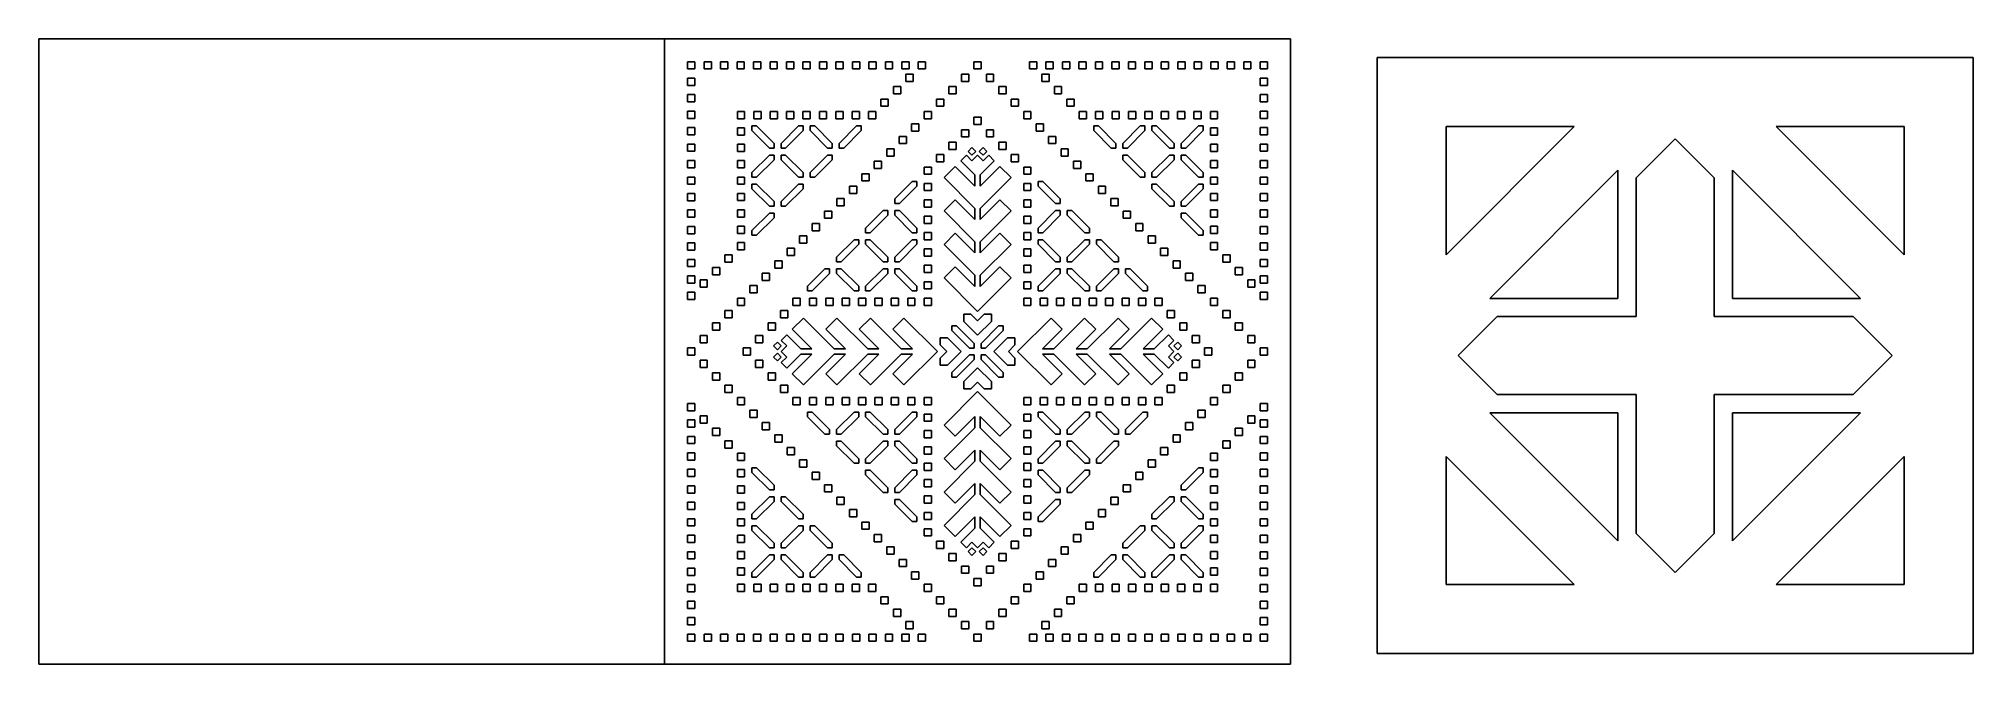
# Model space of a CAD drawing. Extents: x 48 to 637, y 137 to 327.
import ezdxf

# ---------------------------------------------------------------- set-up
doc = ezdxf.new("R2010")
doc.units = 0
doc.layers.get('0').update_dxf_attribs({"linetype": 'CONTINUOUS'})

msp = doc.modelspace()

# ---------------------------------------------------------------- linework, layer by layer
for p, q in [((238.757882, 327.15714), (48.496731, 327.15714)), ((48.496731, 327.15714), (48.496731, 136.895926)), ((238.757882, 327.15714), (429.019033, 327.15714)), ((238.757882, 327.15714), (238.757882, 136.895926)), ((429.019033, 327.15714), (429.019033, 136.895926)), ((245.757882, 320.15714), (245.757882, 317.947432)), ((247.967591, 320.15714), (245.757882, 320.15714)), ((245.757882, 317.947432), (247.967591, 317.947432)), ((247.967591, 317.947432), (247.967591, 320.15714)), ((250.767382, 320.15714), (250.767382, 317.947432)), ((252.977091, 320.15714), (250.767382, 320.15714)), ((250.767382, 317.947432), (252.977091, 317.947432)), ((252.977091, 317.947432), (252.977091, 320.15714)), ((255.776882, 320.15714), (255.776882, 317.947432)), ((257.986591, 320.15714), (255.776882, 320.15714)), ((255.776882, 317.947432), (257.986591, 317.947432)), ((257.986591, 317.947432), (257.986591, 320.15714)), ((260.786382, 320.15714), (260.786382, 317.947432)), ((262.996091, 320.15714), (260.786382, 320.15714)), ((260.786382, 317.947432), (262.996091, 317.947432)), ((262.996091, 317.947432), (262.996091, 320.15714)), ((268.005591, 320.15714), (265.795882, 320.15714)), ((265.795882, 320.15714), (265.795882, 317.947432)), ((265.795882, 317.947432), (268.005591, 317.947432)), ((268.005591, 317.947432), (268.005591, 320.15714)), ((273.015091, 320.15714), (270.805382, 320.15714)), ((270.805382, 320.15714), (270.805382, 317.947432)), ((270.805382, 317.947432), (273.015091, 317.947432)), ((273.015091, 317.947432), (273.015091, 320.15714)), ((278.024591, 320.15714), (275.814882, 320.15714)), ((275.814882, 320.15714), (275.814882, 317.947432)), ((275.814882, 317.947432), (278.024591, 317.947432)), ((278.024591, 317.947432), (278.024591, 320.15714)), ((280.824382, 320.15714), (280.824382, 317.947432)), ((283.034091, 320.15714), (280.824382, 320.15714)), ((280.824382, 317.947432), (283.034091, 317.947432)), ((283.034091, 317.947432), (283.034091, 320.15714)), ((285.833882, 320.15714), (285.833882, 317.947432)), ((288.043591, 320.15714), (285.833882, 320.15714)), ((285.833882, 317.947432), (288.043591, 317.947432)), ((288.043591, 317.947432), (288.043591, 320.15714)), ((290.843382, 320.15714), (290.843382, 317.947432)), ((293.053091, 320.15714), (290.843382, 320.15714)), ((290.843382, 317.947432), (293.053091, 317.947432)), ((293.053091, 317.947432), (293.053091, 320.15714)), ((295.852882, 320.15714), (295.852882, 317.947432)), ((298.062591, 320.15714), (295.852882, 320.15714)), ((295.852882, 317.947432), (298.062591, 317.947432)), ((298.062591, 317.947432), (298.062591, 320.15714)), ((300.862382, 320.15714), (300.862382, 317.947432)), ((303.072091, 320.15714), (300.862382, 320.15714)), ((300.862382, 317.947432), (303.072091, 317.947432)), ((303.072091, 317.947432), (303.072091, 320.15714)), ((308.081591, 320.15714), (305.871882, 320.15714)), ((305.871882, 320.15714), (305.871882, 317.947432)), ((305.871882, 317.947432), (308.081591, 317.947432)), ((308.081591, 317.947432), (308.081591, 320.15714)), ((313.091091, 320.15714), (310.881382, 320.15714)), ((310.881382, 320.15714), (310.881382, 317.947432)), ((310.881382, 317.947432), (313.091091, 317.947432)), ((313.091091, 317.947432), (313.091091, 320.15714)), ((318.100591, 320.15714), (315.890882, 320.15714)), ((315.890882, 320.15714), (315.890882, 317.947432)), ((315.890882, 317.947432), (318.100591, 317.947432)), ((318.100591, 317.947432), (318.100591, 320.15714)), ((332.783603, 317.947432), (332.783603, 320.15714)), ((332.783603, 320.15714), (334.993312, 320.15714)), ((334.993312, 317.947432), (332.783603, 317.947432)), ((334.993312, 320.15714), (334.993312, 317.947432)), ((349.676325, 317.947432), (349.676325, 320.15714)), ((349.676325, 320.15714), (351.886033, 320.15714)), ((351.886033, 317.947432), (349.676325, 317.947432)), ((351.886033, 320.15714), (351.886033, 317.947432)), ((354.685825, 320.15714), (356.895533, 320.15714)), ((354.685825, 317.947432), (354.685825, 320.15714)), ((356.895533, 317.947432), (354.685825, 317.947432)), ((356.895533, 320.15714), (356.895533, 317.947432)), ((359.695325, 320.15714), (361.905033, 320.15714)), ((359.695325, 317.947432), (359.695325, 320.15714)), ((361.905033, 317.947432), (359.695325, 317.947432)), ((361.905033, 320.15714), (361.905033, 317.947432)), ((364.704825, 320.15714), (366.914533, 320.15714)), ((364.704825, 317.947432), (364.704825, 320.15714)), ((366.914533, 317.947432), (364.704825, 317.947432)), ((366.914533, 320.15714), (366.914533, 317.947432)), ((369.714325, 320.15714), (371.924033, 320.15714)), ((369.714325, 317.947432), (369.714325, 320.15714)), ((371.924033, 317.947432), (369.714325, 317.947432)), ((371.924033, 320.15714), (371.924033, 317.947432)), ((374.723825, 320.15714), (376.933533, 320.15714)), ((374.723825, 317.947432), (374.723825, 320.15714)), ((376.933533, 317.947432), (374.723825, 317.947432)), ((376.933533, 320.15714), (376.933533, 317.947432)), ((379.733325, 320.15714), (381.943033, 320.15714)), ((379.733325, 317.947432), (379.733325, 320.15714)), ((381.943033, 317.947432), (379.733325, 317.947432)), ((381.943033, 320.15714), (381.943033, 317.947432)), ((384.742825, 320.15714), (386.952533, 320.15714)), ((384.742825, 317.947432), (384.742825, 320.15714)), ((386.952533, 317.947432), (384.742825, 317.947432)), ((386.952533, 320.15714), (386.952533, 317.947432)), ((389.752325, 320.15714), (391.962033, 320.15714)), ((389.752325, 317.947432), (389.752325, 320.15714)), ((391.962033, 317.947432), (389.752325, 317.947432)), ((391.962033, 320.15714), (391.962033, 317.947432)), ((394.761825, 320.15714), (396.971533, 320.15714)), ((394.761825, 317.947432), (394.761825, 320.15714)), ((396.971533, 317.947432), (394.761825, 317.947432)), ((396.971533, 320.15714), (396.971533, 317.947432)), ((399.771325, 320.15714), (401.981033, 320.15714)), ((399.771325, 317.947432), (399.771325, 320.15714)), ((401.981033, 317.947432), (399.771325, 317.947432)), ((401.981033, 320.15714), (401.981033, 317.947432)), ((404.780825, 320.15714), (406.990533, 320.15714)), ((404.780825, 317.947432), (404.780825, 320.15714)), ((406.990533, 317.947432), (404.780825, 317.947432)), ((406.990533, 320.15714), (406.990533, 317.947432)), ((409.790325, 320.15714), (412.000033, 320.15714)), ((409.790325, 317.947432), (409.790325, 320.15714)), ((412.000033, 317.947432), (409.790325, 317.947432)), ((412.000033, 320.15714), (412.000033, 317.947432)), ((414.799825, 320.15714), (417.009533, 320.15714)), ((414.799825, 317.947432), (414.799825, 320.15714)), ((417.009533, 317.947432), (414.799825, 317.947432)), ((417.009533, 320.15714), (417.009533, 317.947432)), ((419.809325, 320.15714), (422.019033, 320.15714)), ((419.809325, 317.947432), (419.809325, 320.15714)), ((422.019033, 317.947432), (419.809325, 317.947432)), ((422.019033, 320.15714), (422.019033, 317.947432)), ((455.331914, 321.419375), (636.593065, 321.419375)), ((455.331914, 321.419375), (455.331914, 140.15816)), ((636.593065, 321.419375), (636.593065, 140.15816)), ((245.757882, 312.937932), (245.757882, 315.14764)), ((245.757882, 315.14764), (247.967591, 315.14764)), ((247.967591, 312.937932), (245.757882, 312.937932)), ((247.967591, 315.14764), (247.967591, 312.937932)), ((308.32341, 312.589669), (308.32341, 310.37996)), ((310.533119, 312.589669), (308.32341, 312.589669)), ((310.533119, 310.37996), (310.533119, 312.589669)), ((314.316855, 316.373405), (312.107146, 316.373405)), ((312.107146, 316.373405), (312.107146, 314.163696)), ((312.107146, 314.163696), (314.316855, 314.163696)), ((314.316855, 314.163696), (314.316855, 316.373405)), ((325.216147, 310.379975), (325.216147, 312.589684)), ((325.216147, 312.589684), (327.425855, 312.589684)), ((327.425855, 312.589684), (327.425855, 310.379975)), ((328.999875, 316.373412), (331.209584, 316.373412)), ((328.999875, 314.163703), (328.999875, 316.373412)), ((331.209584, 314.163703), (328.999875, 314.163703)), ((331.209584, 316.373412), (331.209584, 314.163703)), ((338.77704, 316.373412), (336.567332, 316.373412)), ((336.567332, 316.373412), (336.567332, 314.163703)), ((336.567332, 314.163703), (338.77704, 314.163703)), ((338.77704, 314.163703), (338.77704, 316.373412)), ((340.35106, 312.589684), (340.35106, 310.379975)), ((342.560769, 312.589684), (340.35106, 312.589684)), ((342.560769, 310.379975), (342.560769, 312.589684)), ((353.460061, 316.373405), (355.669769, 316.373405)), ((353.460061, 314.163696), (353.460061, 316.373405)), ((355.669769, 314.163696), (353.460061, 314.163696)), ((355.669769, 316.373405), (355.669769, 314.163696)), ((357.243796, 310.37996), (357.243796, 312.589669)), ((357.243796, 312.589669), (359.453505, 312.589669)), ((359.453505, 312.589669), (359.453505, 310.37996)), ((422.019033, 315.14764), (419.809325, 315.14764)), ((419.809325, 315.14764), (419.809325, 312.937932)), ((419.809325, 312.937932), (422.019033, 312.937932)), ((422.019033, 312.937932), (422.019033, 315.14764)), ((245.757882, 307.928432), (245.757882, 310.13814)), ((245.757882, 310.13814), (247.967591, 310.13814)), ((247.967591, 307.928432), (245.757882, 307.928432)), ((247.967591, 310.13814), (247.967591, 307.928432)), ((306.749383, 308.805933), (304.539674, 308.805933)), ((304.539674, 308.805933), (304.539674, 306.596224)), ((304.539674, 306.596224), (306.749383, 306.596224)), ((306.749383, 306.596224), (306.749383, 308.805933)), ((308.32341, 310.37996), (310.533119, 310.37996)), ((321.432418, 308.805955), (323.642127, 308.805955)), ((321.432418, 306.596247), (321.432418, 308.805955)), ((323.642127, 306.596247), (321.432418, 306.596247)), ((323.642127, 308.805955), (323.642127, 306.596247)), ((327.425855, 310.379975), (325.216147, 310.379975)), ((340.35106, 310.379975), (342.560769, 310.379975)), ((346.344497, 308.805955), (344.134789, 308.805955)), ((344.134789, 308.805955), (344.134789, 306.596247)), ((344.134789, 306.596247), (346.344497, 306.596247)), ((346.344497, 306.596247), (346.344497, 308.805955)), ((359.453505, 310.37996), (357.243796, 310.37996)), ((361.027532, 308.805933), (363.237241, 308.805933)), ((361.027532, 306.596224), (361.027532, 308.805933)), ((363.237241, 306.596224), (361.027532, 306.596224)), ((363.237241, 308.805933), (363.237241, 306.596224)), ((422.019033, 310.13814), (419.809325, 310.13814)), ((419.809325, 310.13814), (419.809325, 307.928432)), ((419.809325, 307.928432), (422.019033, 307.928432)), ((422.019033, 307.928432), (422.019033, 310.13814)), ((245.757882, 302.918932), (245.757882, 305.12864)), ((245.757882, 305.12864), (247.967591, 305.12864)), ((247.967591, 302.918932), (245.757882, 302.918932)), ((245.757882, 297.909432), (245.757882, 300.11914)), ((245.757882, 300.11914), (247.967591, 300.11914)), ((247.967591, 305.12864), (247.967591, 302.918932)), ((247.967591, 300.11914), (247.967591, 297.909432)), ((260.892794, 305.022197), (260.892794, 302.812488)), ((263.102503, 305.022197), (260.892794, 305.022197)), ((260.892794, 302.812488), (263.102503, 302.812488)), ((260.892794, 297.829595), (260.892794, 300.039304)), ((260.892794, 300.039304), (263.102503, 300.039304)), ((263.102503, 302.812488), (263.102503, 305.022197)), ((263.102503, 300.039304), (263.102503, 297.829595)), ((266.726425, 300.60278), (265.312211, 300.60278)), ((265.312211, 300.60278), (265.312211, 299.188566)), ((265.875687, 305.022197), (265.875687, 302.812488)), ((268.085396, 305.022197), (265.875687, 305.022197)), ((265.875687, 302.812488), (268.085396, 302.812488)), ((266.726425, 300.60278), (272.029726, 295.299479)), ((268.085396, 302.812488), (268.085396, 305.022197)), ((270.85858, 305.022197), (270.85858, 302.812488)), ((273.068289, 305.022197), (270.85858, 305.022197)), ((270.85858, 302.812488), (273.068289, 302.812488)), ((273.068289, 302.812488), (273.068289, 305.022197)), ((279.454347, 300.60278), (274.151046, 295.299479)), ((275.841473, 305.022197), (275.841473, 302.812488)), ((278.051182, 305.022197), (275.841473, 305.022197)), ((275.841473, 302.812488), (278.051182, 302.812488)), ((278.051182, 302.812488), (278.051182, 305.022197)), ((279.454347, 300.60278), (280.86856, 300.60278)), ((280.824366, 305.022197), (280.824366, 302.812488)), ((283.034075, 305.022197), (280.824366, 305.022197)), ((280.824366, 302.812488), (283.034075, 302.812488)), ((280.86856, 300.60278), (280.86856, 299.188566)), ((284.404094, 300.60278), (282.989881, 300.60278)), ((282.989881, 300.60278), (282.989881, 299.188566)), ((283.034075, 302.812488), (283.034075, 305.022197)), ((284.404094, 300.60278), (289.707395, 295.299479)), ((285.807259, 305.022197), (285.807259, 302.812488)), ((288.016968, 305.022197), (285.807259, 305.022197)), ((285.807259, 302.812488), (288.016968, 302.812488)), ((288.016968, 302.812488), (288.016968, 305.022197)), ((290.790152, 305.022197), (290.790152, 302.812488)), ((292.999861, 305.022197), (290.790152, 305.022197)), ((290.790152, 302.812488), (292.999861, 302.812488)), ((297.132016, 300.60278), (291.828716, 295.299479)), ((292.999861, 302.812488), (292.999861, 305.022197)), ((295.773046, 305.022197), (295.773046, 302.812488)), ((297.982754, 305.022197), (295.773046, 305.022197)), ((295.773046, 302.812488), (297.982754, 302.812488)), ((297.132016, 300.60278), (298.54623, 300.60278)), ((297.982754, 302.812488), (297.982754, 305.022197)), ((298.54623, 300.60278), (298.54623, 299.188566)), ((300.755939, 305.022197), (300.755939, 302.812488)), ((302.965647, 305.022197), (300.755939, 305.022197)), ((300.755939, 302.812488), (302.965647, 302.812488)), ((302.965647, 302.812488), (302.965647, 305.022197)), ((313.864961, 301.238499), (316.07467, 301.238499)), ((313.864961, 299.02879), (313.864961, 301.238499)), ((316.07467, 301.238499), (316.07467, 299.02879)), ((317.64869, 302.812518), (317.64869, 305.022227)), ((317.64869, 305.022227), (319.858399, 305.022227)), ((319.858399, 302.812518), (317.64869, 302.812518)), ((319.858399, 305.022227), (319.858399, 302.812518)), ((332.783603, 303.264419), (332.783603, 301.05471)), ((334.993312, 303.264419), (332.783603, 303.264419)), ((332.783603, 301.05471), (334.993312, 301.05471)), ((334.993312, 301.05471), (334.993312, 303.264419)), ((347.918517, 305.022227), (347.918517, 302.812518)), ((350.128226, 305.022227), (347.918517, 305.022227)), ((347.918517, 302.812518), (350.128226, 302.812518)), ((350.128226, 302.812518), (350.128226, 305.022227)), ((353.911954, 301.238499), (351.702245, 301.238499)), ((351.702245, 301.238499), (351.702245, 299.02879)), ((353.911954, 299.02879), (353.911954, 301.238499)), ((364.811268, 305.022197), (367.020977, 305.022197)), ((364.811268, 302.812488), (364.811268, 305.022197)), ((367.020977, 302.812488), (364.811268, 302.812488)), ((367.020977, 305.022197), (367.020977, 302.812488)), ((369.230686, 300.60278), (369.230686, 299.188566)), ((370.644899, 300.60278), (369.230686, 300.60278)), ((369.794161, 302.812488), (369.794161, 305.022197)), ((369.794161, 305.022197), (372.00387, 305.022197)), ((372.00387, 302.812488), (369.794161, 302.812488)), ((370.644899, 300.60278), (375.9482, 295.299479)), ((372.00387, 305.022197), (372.00387, 302.812488)), ((374.777054, 302.812488), (374.777054, 305.022197)), ((374.777054, 305.022197), (376.986763, 305.022197)), ((376.986763, 302.812488), (374.777054, 302.812488)), ((376.986763, 305.022197), (376.986763, 302.812488)), ((383.372821, 300.60278), (378.06952, 295.299479)), ((379.759947, 302.812488), (379.759947, 305.022197)), ((379.759947, 305.022197), (381.969656, 305.022197)), ((381.969656, 302.812488), (379.759947, 302.812488)), ((381.969656, 305.022197), (381.969656, 302.812488)), ((383.372821, 300.60278), (384.787035, 300.60278)), ((384.742841, 302.812488), (384.742841, 305.022197)), ((384.742841, 305.022197), (386.952549, 305.022197)), ((386.952549, 302.812488), (384.742841, 302.812488)), ((384.787035, 300.60278), (384.787035, 299.188566)), ((388.322569, 300.60278), (386.908355, 300.60278)), ((386.908355, 300.60278), (386.908355, 299.188566)), ((386.952549, 305.022197), (386.952549, 302.812488)), ((388.322569, 300.60278), (393.625869, 295.299479)), ((389.725734, 302.812488), (389.725734, 305.022197)), ((389.725734, 305.022197), (391.935442, 305.022197)), ((391.935442, 302.812488), (389.725734, 302.812488)), ((391.935442, 305.022197), (391.935442, 302.812488)), ((394.708627, 305.022197), (396.918335, 305.022197)), ((394.708627, 302.812488), (394.708627, 305.022197)), ((396.918335, 302.812488), (394.708627, 302.812488)), ((401.050491, 300.60278), (395.74719, 295.299479)), ((396.918335, 305.022197), (396.918335, 302.812488)), ((399.69152, 302.812488), (399.69152, 305.022197)), ((399.69152, 305.022197), (401.901229, 305.022197)), ((401.901229, 302.812488), (399.69152, 302.812488)), ((401.050491, 300.60278), (402.464704, 300.60278)), ((401.901229, 305.022197), (401.901229, 302.812488)), ((402.464704, 300.60278), (402.464704, 299.188566)), ((404.674413, 302.812488), (404.674413, 305.022197)), ((404.674413, 305.022197), (406.884122, 305.022197)), ((406.884122, 302.812488), (404.674413, 302.812488)), ((406.884122, 300.039304), (404.674413, 300.039304)), ((404.674413, 300.039304), (404.674413, 297.829595)), ((406.884122, 305.022197), (406.884122, 302.812488)), ((406.884122, 297.829595), (406.884122, 300.039304)), ((422.019033, 305.12864), (419.809325, 305.12864)), ((419.809325, 305.12864), (419.809325, 302.918932)), ((419.809325, 302.918932), (422.019033, 302.918932)), ((419.809325, 300.11914), (419.809325, 297.909432)), ((422.019033, 300.11914), (419.809325, 300.11914)), ((422.019033, 302.918932), (422.019033, 305.12864)), ((422.019033, 297.909432), (422.019033, 300.11914)), ((515.282123, 300.430575), (476.320683, 261.469134)), ((476.320683, 300.430575), (515.282123, 300.430575)), ((476.320683, 300.430575), (476.320683, 261.469134)), ((576.642856, 300.430575), (615.604296, 261.469134)), ((615.604296, 300.430575), (576.642856, 300.430575)), ((615.604296, 300.430575), (615.604296, 261.469134)), ((247.967591, 297.909432), (245.757882, 297.909432)), ((245.757882, 295.10964), (247.967591, 295.10964)), ((245.757882, 292.899932), (245.757882, 295.10964)), ((247.967591, 295.10964), (247.967591, 292.899932)), ((263.102503, 297.829595), (260.892794, 297.829595)), ((260.892794, 295.056411), (263.102503, 295.056411)), ((260.892794, 292.846702), (260.892794, 295.056411)), ((263.102503, 295.056411), (263.102503, 292.846702)), ((265.312211, 299.188566), (270.615512, 293.885265)), ((272.029726, 293.885265), (272.029726, 295.299479)), ((274.151046, 295.299479), (274.151046, 293.885265)), ((280.86856, 299.188566), (275.56526, 293.885265)), ((282.989881, 299.188566), (288.293182, 293.885265)), ((289.707395, 295.299479), (289.707395, 293.885265)), ((291.828716, 293.885265), (291.828716, 295.299479)), ((298.54623, 299.188566), (293.242929, 293.885265)), ((310.081233, 295.245061), (310.081233, 297.45477)), ((310.081233, 297.45477), (312.290942, 297.45477)), ((312.290942, 295.245061), (310.081233, 295.245061)), ((312.290942, 297.45477), (312.290942, 295.245061)), ((316.07467, 299.02879), (313.864961, 299.02879)), ((325.216132, 293.487239), (325.216132, 295.696947)), ((325.216132, 295.696947), (327.42584, 295.696947)), ((327.42584, 295.696947), (327.42584, 293.487239)), ((328.999868, 299.480683), (331.209576, 299.480683)), ((328.999868, 297.270975), (328.999868, 299.480683)), ((331.209576, 297.270975), (328.999868, 297.270975)), ((331.209576, 299.480683), (331.209576, 297.270975)), ((338.777048, 299.480683), (336.567339, 299.480683)), ((336.567339, 299.480683), (336.567339, 297.270975)), ((336.567339, 297.270975), (338.777048, 297.270975)), ((338.777048, 297.270975), (338.777048, 299.480683)), ((340.351075, 295.696947), (340.351075, 293.487239)), ((342.560784, 295.696947), (340.351075, 295.696947)), ((342.560784, 293.487239), (342.560784, 295.696947)), ((351.702245, 299.02879), (353.911954, 299.02879)), ((355.485974, 297.45477), (355.485974, 295.245061)), ((357.695682, 297.45477), (355.485974, 297.45477)), ((355.485974, 295.245061), (357.695682, 295.245061)), ((357.695682, 295.245061), (357.695682, 297.45477)), ((369.230686, 299.188566), (374.533986, 293.885265)), ((375.9482, 293.885265), (375.9482, 295.299479)), ((378.06952, 295.299479), (378.06952, 293.885265)), ((384.787035, 299.188566), (379.483734, 293.885265)), ((386.908355, 299.188566), (392.211656, 293.885265)), ((393.625869, 295.299479), (393.625869, 293.885265)), ((395.74719, 293.885265), (395.74719, 295.299479)), ((402.464704, 299.188566), (397.161403, 293.885265)), ((404.674413, 297.829595), (406.884122, 297.829595)), ((406.884122, 295.056411), (404.674413, 295.056411)), ((404.674413, 295.056411), (404.674413, 292.846702)), ((406.884122, 292.846702), (406.884122, 295.056411)), ((419.809325, 297.909432), (422.019033, 297.909432)), ((419.809325, 295.10964), (419.809325, 292.899932)), ((422.019033, 295.10964), (419.809325, 295.10964)), ((422.019033, 292.899932), (422.019033, 295.10964)), ((534.078544, 284.85598), (545.96249, 296.739925)), ((557.846435, 284.85598), (545.96249, 296.739925)), ((247.967591, 292.899932), (245.757882, 292.899932)), ((245.757882, 290.10014), (247.967591, 290.10014)), ((245.757882, 287.890432), (245.757882, 290.10014)), ((247.967591, 290.10014), (247.967591, 287.890432)), ((263.102503, 292.846702), (260.892794, 292.846702)), ((260.892794, 290.073518), (263.102503, 290.073518)), ((260.892794, 287.863809), (260.892794, 290.073518)), ((263.102503, 290.073518), (263.102503, 287.863809)), ((265.312211, 286.460644), (270.615512, 291.763945)), ((266.726425, 285.046431), (272.029726, 290.349731)), ((270.615512, 293.885265), (272.029726, 293.885265)), ((272.029726, 291.763945), (270.615512, 291.763945)), ((272.029726, 290.349731), (272.029726, 291.763945)), ((274.151046, 293.885265), (275.56526, 293.885265)), ((275.56526, 291.763945), (274.151046, 291.763945)), ((274.151046, 291.763945), (274.151046, 290.349731)), ((274.151046, 290.349731), (279.454347, 285.046431)), ((275.56526, 291.763945), (280.86856, 286.460644)), ((288.293182, 291.763945), (282.989881, 286.460644)), ((289.707395, 290.349731), (284.404094, 285.046431)), ((289.707395, 293.885265), (288.293182, 293.885265)), ((288.293182, 291.763945), (289.707395, 291.763945)), ((289.707395, 291.763945), (289.707395, 290.349731)), ((293.242929, 293.885265), (291.828716, 293.885265)), ((302.513776, 287.677605), (302.513776, 289.887313)), ((302.513776, 289.887313), (304.723485, 289.887313)), ((304.723485, 289.887313), (304.723485, 287.677605)), ((306.297505, 293.671042), (308.507213, 293.671042)), ((306.297505, 291.461333), (306.297505, 293.671042)), ((308.507213, 291.461333), (306.297505, 291.461333)), ((308.507213, 293.671042), (308.507213, 291.461333)), ((321.432396, 291.913212), (323.642105, 291.913212)), ((321.432396, 289.703503), (321.432396, 291.913212)), ((323.642105, 289.703503), (321.432396, 289.703503)), ((323.642105, 291.913212), (323.642105, 289.703503)), ((323.70612, 284.941021), (327.100233, 288.335134)), ((327.42584, 293.487239), (325.216132, 293.487239)), ((327.100233, 288.335134), (333.088458, 282.346909)), ((330.494345, 291.729247), (328.797289, 290.03219)), ((328.797289, 290.03219), (333.088458, 285.741021)), ((332.191401, 290.03219), (330.494345, 291.729247)), ((332.191401, 294.027344), (331.042353, 292.878295)), ((331.042353, 292.878295), (332.191401, 291.729247)), ((333.34045, 292.878295), (332.191401, 294.027344)), ((332.191401, 291.729247), (333.34045, 292.878295)), ((333.888458, 291.729247), (332.191401, 290.03219)), ((335.585514, 290.03219), (333.888458, 291.729247)), ((335.585514, 294.027344), (334.436465, 292.878295)), ((334.436465, 292.878295), (335.585514, 291.729247)), ((334.688458, 285.741021), (338.979627, 290.03219)), ((334.688458, 282.346909), (340.676683, 288.335134)), ((336.734563, 292.878295), (335.585514, 294.027344)), ((335.585514, 291.729247), (336.734563, 292.878295)), ((337.28257, 291.729247), (335.585514, 290.03219)), ((338.979627, 290.03219), (337.28257, 291.729247)), ((340.351075, 293.487239), (342.560784, 293.487239)), ((340.676683, 288.335134), (344.070795, 284.941021)), ((346.34452, 291.913212), (344.134811, 291.913212)), ((344.134811, 291.913212), (344.134811, 289.703503)), ((344.134811, 289.703503), (346.34452, 289.703503)), ((346.34452, 289.703503), (346.34452, 291.913212)), ((361.479411, 293.671042), (359.269702, 293.671042)), ((359.269702, 293.671042), (359.269702, 291.461333)), ((359.269702, 291.461333), (361.479411, 291.461333)), ((361.479411, 291.461333), (361.479411, 293.671042)), ((363.05343, 289.887313), (363.05343, 287.677605)), ((365.263139, 289.887313), (363.05343, 289.887313)), ((365.263139, 287.677605), (365.263139, 289.887313)), ((374.533986, 293.885265), (375.9482, 293.885265)), ((378.06952, 293.885265), (379.483734, 293.885265)), ((379.483734, 291.763945), (378.06952, 291.763945)), ((378.06952, 291.763945), (378.06952, 290.349731)), ((378.06952, 290.349731), (383.372821, 285.046431)), ((379.483734, 291.763945), (384.787035, 286.460644)), ((392.211656, 291.763945), (386.908355, 286.460644)), ((393.625869, 290.349731), (388.322569, 285.046431)), ((393.625869, 293.885265), (392.211656, 293.885265)), ((392.211656, 291.763945), (393.625869, 291.763945)), ((393.625869, 291.763945), (393.625869, 290.349731)), ((397.161403, 293.885265), (395.74719, 293.885265)), ((395.74719, 290.349731), (395.74719, 291.763945)), ((395.74719, 291.763945), (397.161403, 291.763945)), ((401.050491, 285.046431), (395.74719, 290.349731)), ((402.464704, 286.460644), (397.161403, 291.763945)), ((404.674413, 292.846702), (406.884122, 292.846702)), ((404.674413, 290.073518), (404.674413, 287.863809)), ((406.884122, 290.073518), (404.674413, 290.073518)), ((406.884122, 287.863809), (406.884122, 290.073518)), ((419.809325, 292.899932), (422.019033, 292.899932)), ((419.809325, 290.10014), (419.809325, 287.890432)), ((422.019033, 290.10014), (419.809325, 290.10014)), ((422.019033, 287.890432), (422.019033, 290.10014)), ((247.967591, 287.890432), (245.757882, 287.890432)), ((245.757882, 282.880932), (245.757882, 285.09064)), ((245.757882, 285.09064), (247.967591, 285.09064)), ((247.967591, 282.880932), (245.757882, 282.880932)), ((247.967591, 285.09064), (247.967591, 282.880932)), ((263.102503, 287.863809), (260.892794, 287.863809)), ((260.892794, 282.880916), (260.892794, 285.090625)), ((260.892794, 285.090625), (263.102503, 285.090625)), ((263.102503, 282.880916), (260.892794, 282.880916)), ((263.102503, 285.090625), (263.102503, 282.880916)), ((265.312211, 286.460644), (265.312211, 285.046431)), ((265.312211, 285.046431), (266.726425, 285.046431)), ((265.312211, 282.92511), (266.726425, 282.92511)), ((265.312211, 281.510897), (265.312211, 282.92511)), ((266.726425, 282.92511), (272.029726, 277.621809)), ((274.151046, 277.621809), (279.454347, 282.92511)), ((279.454347, 285.046431), (280.86856, 285.046431)), ((280.86856, 282.92511), (279.454347, 282.92511)), ((280.86856, 285.046431), (280.86856, 286.460644)), ((280.86856, 281.510897), (280.86856, 282.92511)), ((282.989881, 286.460644), (282.989881, 285.046431)), ((282.989881, 285.046431), (284.404094, 285.046431)), ((294.94632, 282.319857), (297.156028, 282.319857)), ((294.94632, 280.110148), (294.94632, 282.319857)), ((297.156028, 282.319857), (297.156028, 280.110148)), ((298.730048, 286.103585), (300.939757, 286.103585)), ((298.730048, 283.893876), (298.730048, 286.103585)), ((300.939757, 283.893876), (298.730048, 283.893876)), ((300.939757, 286.103585), (300.939757, 283.893876)), ((304.723485, 287.677605), (302.513776, 287.677605)), ((314.024738, 283.710058), (308.721437, 278.406758)), ((315.438951, 282.295845), (310.13565, 276.992544)), ((315.438951, 283.710058), (314.024738, 283.710058)), ((315.438951, 282.295845), (315.438951, 283.710058)), ((317.64866, 285.919767), (317.64866, 288.129476)), ((317.64866, 288.129476), (319.858369, 288.129476)), ((319.858369, 285.919767), (317.64866, 285.919767)), ((317.64866, 283.146583), (319.858369, 283.146583)), ((317.64866, 280.936874), (317.64866, 283.146583)), ((319.858369, 288.129476), (319.858369, 285.919767)), ((319.858369, 283.146583), (319.858369, 280.936874)), ((333.088458, 275.558684), (323.70612, 284.941021)), ((333.088458, 285.741021), (333.088458, 282.346909)), ((334.688458, 285.741021), (334.688458, 282.346909)), ((334.688458, 275.558684), (344.070795, 284.941021)), ((347.918547, 288.129476), (347.918547, 285.919767)), ((350.128255, 288.129476), (347.918547, 288.129476)), ((347.918547, 285.919767), (350.128255, 285.919767)), ((347.918547, 283.146583), (347.918547, 280.936874)), ((350.128255, 283.146583), (347.918547, 283.146583)), ((350.128255, 285.919767), (350.128255, 288.129476)), ((350.128255, 280.936874), (350.128255, 283.146583)), ((352.337964, 282.295845), (352.337964, 283.710058)), ((352.337964, 283.710058), (353.752178, 283.710058)), ((352.337964, 282.295845), (357.641265, 276.992544)), ((353.752178, 283.710058), (359.055479, 278.406758)), ((363.05343, 287.677605), (365.263139, 287.677605)), ((369.046868, 286.103585), (366.837159, 286.103585)), ((366.837159, 286.103585), (366.837159, 283.893876)), ((366.837159, 283.893876), (369.046868, 283.893876)), ((369.046868, 283.893876), (369.046868, 286.103585)), ((372.830596, 282.319857), (370.620887, 282.319857)), ((370.620887, 282.319857), (370.620887, 280.110148)), ((372.830596, 280.110148), (372.830596, 282.319857)), ((384.787035, 285.046431), (383.372821, 285.046431)), ((384.787035, 286.460644), (384.787035, 285.046431)), ((386.908355, 285.046431), (386.908355, 286.460644)), ((388.322569, 285.046431), (386.908355, 285.046431)), ((386.908355, 282.92511), (388.322569, 282.92511)), ((386.908355, 281.510897), (386.908355, 282.92511)), ((393.625869, 277.621809), (388.322569, 282.92511)), ((401.050491, 282.92511), (395.74719, 277.621809)), ((402.464704, 285.046431), (401.050491, 285.046431)), ((402.464704, 282.92511), (401.050491, 282.92511)), ((402.464704, 286.460644), (402.464704, 285.046431)), ((402.464704, 281.510897), (402.464704, 282.92511)), ((404.674413, 287.863809), (406.884122, 287.863809)), ((406.884122, 285.090625), (404.674413, 285.090625)), ((404.674413, 285.090625), (404.674413, 282.880916)), ((404.674413, 282.880916), (406.884122, 282.880916)), ((406.884122, 282.880916), (406.884122, 285.090625)), ((419.809325, 287.890432), (422.019033, 287.890432)), ((422.019033, 285.09064), (419.809325, 285.09064)), ((419.809325, 285.09064), (419.809325, 282.880932)), ((419.809325, 282.880932), (422.019033, 282.880932)), ((422.019033, 282.880932), (422.019033, 285.09064)), ((489.617103, 248.172714), (528.578544, 287.134154)), ((528.578544, 248.172714), (528.578544, 287.134154)), ((534.078544, 242.672714), (534.078544, 284.85598)), ((557.846435, 242.672714), (557.846435, 284.85598)), ((563.346435, 287.134154), (602.307876, 248.172714)), ((563.346435, 248.172714), (563.346435, 287.134154)), ((245.757882, 277.871432), (245.757882, 280.08114)), ((245.757882, 280.08114), (247.967591, 280.08114)), ((247.967591, 277.871432), (245.757882, 277.871432)), ((247.967591, 280.08114), (247.967591, 277.871432)), ((260.892794, 277.898023), (260.892794, 280.107732)), ((260.892794, 280.107732), (263.102503, 280.107732)), ((263.102503, 277.898023), (260.892794, 277.898023)), ((263.102503, 280.107732), (263.102503, 277.898023)), ((265.312211, 281.510897), (270.615512, 276.207596)), ((272.029726, 276.207596), (272.029726, 277.621809)), ((274.151046, 277.621809), (274.151046, 276.207596)), ((275.56526, 276.207596), (280.86856, 281.510897)), ((291.162591, 278.536128), (293.3723, 278.536128)), ((291.162591, 276.32642), (291.162591, 278.536128)), ((293.3723, 278.536128), (293.3723, 276.32642)), ((297.156028, 280.110148), (294.94632, 280.110148)), ((308.721437, 278.406758), (308.721437, 276.992544)), ((308.721437, 276.992544), (310.13565, 276.992544)), ((319.858369, 280.936874), (317.64866, 280.936874)), ((317.64866, 275.953981), (317.64866, 278.16369)), ((317.64866, 278.16369), (319.858369, 278.16369)), ((319.858369, 278.16369), (319.858369, 275.953981)), ((323.70612, 274.758684), (327.100233, 278.152796)), ((327.100233, 278.152796), (333.088458, 272.164571)), ((334.688458, 272.164571), (340.676683, 278.152796)), ((340.676683, 278.152796), (344.070795, 274.758684)), ((347.918547, 280.936874), (350.128255, 280.936874)), ((347.918547, 278.16369), (347.918547, 275.953981)), ((350.128255, 278.16369), (347.918547, 278.16369)), ((350.128255, 275.953981), (350.128255, 278.16369)), ((359.055479, 276.992544), (357.641265, 276.992544)), ((359.055479, 278.406758), (359.055479, 276.992544)), ((370.620887, 280.110148), (372.830596, 280.110148)), ((376.614324, 278.536128), (374.404616, 278.536128)), ((374.404616, 278.536128), (374.404616, 276.32642)), ((376.614324, 276.32642), (376.614324, 278.536128)), ((392.211656, 276.207596), (386.908355, 281.510897)), ((393.625869, 277.621809), (393.625869, 276.207596)), ((395.74719, 276.207596), (395.74719, 277.621809)), ((402.464704, 281.510897), (397.161403, 276.207596)), ((404.674413, 280.107732), (404.674413, 277.898023)), ((406.884122, 280.107732), (404.674413, 280.107732)), ((404.674413, 277.898023), (406.884122, 277.898023)), ((406.884122, 277.898023), (406.884122, 280.107732)), ((422.019033, 280.08114), (419.809325, 280.08114)), ((419.809325, 280.08114), (419.809325, 277.871432)), ((419.809325, 277.871432), (422.019033, 277.871432)), ((422.019033, 277.871432), (422.019033, 280.08114)), ((245.757882, 272.861932), (245.757882, 275.07164)), ((245.757882, 275.07164), (247.967591, 275.07164)), ((247.967591, 272.861932), (245.757882, 272.861932)), ((247.967591, 275.07164), (247.967591, 272.861932)), ((260.892794, 272.91513), (260.892794, 275.124839)), ((260.892794, 275.124839), (263.102503, 275.124839)), ((263.102503, 272.91513), (260.892794, 272.91513)), ((263.102503, 275.124839), (263.102503, 272.91513)), ((265.312211, 268.782975), (270.615512, 274.086275)), ((266.726425, 267.368761), (272.029726, 272.672062)), ((270.615512, 276.207596), (272.029726, 276.207596)), ((272.029726, 274.086275), (270.615512, 274.086275)), ((272.029726, 272.672062), (272.029726, 274.086275)), ((274.151046, 276.207596), (275.56526, 276.207596)), ((283.595134, 270.968671), (285.804843, 270.968671)), ((283.595134, 268.758963), (283.595134, 270.968671)), ((285.804843, 270.968671), (285.804843, 268.758963)), ((287.378863, 274.7524), (289.588571, 274.7524)), ((287.378863, 272.542691), (287.378863, 274.7524)), ((289.588571, 272.542691), (287.378863, 272.542691)), ((289.588571, 274.7524), (289.588571, 272.542691)), ((293.3723, 276.32642), (291.162591, 276.32642)), ((305.185903, 274.871224), (299.882602, 269.567923)), ((306.600117, 273.45701), (301.296816, 268.153709)), ((306.600117, 274.871224), (305.185903, 274.871224)), ((306.600117, 273.45701), (306.600117, 274.871224)), ((310.13565, 274.871224), (308.721437, 274.871224)), ((308.721437, 274.871224), (308.721437, 273.45701)), ((314.024738, 268.153709), (308.721437, 273.45701)), ((315.438951, 269.567923), (310.13565, 274.871224)), ((319.858369, 275.953981), (317.64866, 275.953981)), ((317.64866, 270.971088), (317.64866, 273.180796)), ((317.64866, 273.180796), (319.858369, 273.180796)), ((319.858369, 270.971088), (317.64866, 270.971088)), ((319.858369, 273.180796), (319.858369, 270.971088)), ((333.088458, 265.376346), (323.70612, 274.758684)), ((333.088458, 275.558684), (333.088458, 272.164571)), ((334.688458, 275.558684), (334.688458, 272.164571)), ((334.688458, 265.376346), (344.070795, 274.758684)), ((347.918547, 275.953981), (350.128255, 275.953981)), ((347.918547, 273.180796), (347.918547, 270.971088)), ((350.128255, 273.180796), (347.918547, 273.180796)), ((347.918547, 270.971088), (350.128255, 270.971088)), ((350.128255, 270.971088), (350.128255, 273.180796)), ((352.337964, 269.567923), (357.641265, 274.871224)), ((353.752178, 268.153709), (359.055479, 273.45701)), ((357.641265, 274.871224), (359.055479, 274.871224)), ((359.055479, 274.871224), (359.055479, 273.45701)), ((361.176799, 274.871224), (362.591012, 274.871224)), ((361.176799, 273.45701), (361.176799, 274.871224)), ((361.176799, 273.45701), (366.4801, 268.153709)), ((362.591012, 274.871224), (367.894313, 269.567923)), ((374.404616, 276.32642), (376.614324, 276.32642)), ((380.398053, 274.7524), (378.188344, 274.7524)), ((378.188344, 274.7524), (378.188344, 272.542691)), ((378.188344, 272.542691), (380.398053, 272.542691)), ((380.398053, 272.542691), (380.398053, 274.7524)), ((384.181781, 270.968671), (381.972072, 270.968671)), ((381.972072, 270.968671), (381.972072, 268.758963)), ((384.181781, 268.758963), (384.181781, 270.968671)), ((393.625869, 276.207596), (392.211656, 276.207596)), ((397.161403, 276.207596), (395.74719, 276.207596)), ((395.74719, 272.672062), (395.74719, 274.086275)), ((395.74719, 274.086275), (397.161403, 274.086275)), ((401.050491, 267.368761), (395.74719, 272.672062)), ((402.464704, 268.782975), (397.161403, 274.086275)), ((404.674413, 275.124839), (404.674413, 272.91513)), ((406.884122, 275.124839), (404.674413, 275.124839)), ((404.674413, 272.91513), (406.884122, 272.91513)), ((406.884122, 272.91513), (406.884122, 275.124839)), ((422.019033, 275.07164), (419.809325, 275.07164)), ((419.809325, 275.07164), (419.809325, 272.861932)), ((419.809325, 272.861932), (422.019033, 272.861932)), ((422.019033, 272.861932), (422.019033, 275.07164)), ((245.757882, 267.852432), (245.757882, 270.06214)), ((245.757882, 270.06214), (247.967591, 270.06214)), ((247.967591, 267.852432), (245.757882, 267.852432)), ((245.757882, 262.842932), (245.757882, 265.05264)), ((245.757882, 265.05264), (247.967591, 265.05264)), ((247.967591, 270.06214), (247.967591, 267.852432)), ((247.967591, 265.05264), (247.967591, 262.842932)), ((260.892794, 270.141945), (263.102503, 270.141945)), ((260.892794, 267.932237), (260.892794, 270.141945)), ((263.102503, 267.932237), (260.892794, 267.932237)), ((260.892794, 265.159052), (263.102503, 265.159052)), ((260.892794, 262.949344), (260.892794, 265.159052)), ((263.102503, 270.141945), (263.102503, 267.932237)), ((263.102503, 265.159052), (263.102503, 262.949344)), ((265.312211, 268.782975), (265.312211, 267.368761)), ((265.312211, 267.368761), (266.726425, 267.368761)), ((279.811406, 267.184943), (282.021115, 267.184943)), ((279.811406, 264.975234), (279.811406, 267.184943)), ((282.021115, 264.975234), (279.811406, 264.975234)), ((282.021115, 267.184943), (282.021115, 264.975234)), ((285.804843, 268.758963), (283.595134, 268.758963)), ((291.043767, 260.729088), (296.347068, 266.032389)), ((296.347068, 266.032389), (297.761282, 266.032389)), ((297.761282, 266.032389), (297.761282, 264.618175)), ((299.882602, 268.153709), (299.882602, 269.567923)), ((301.296816, 268.153709), (299.882602, 268.153709)), ((299.882602, 266.032389), (301.296816, 266.032389)), ((299.882602, 264.618175), (299.882602, 266.032389)), ((306.600117, 260.729088), (301.296816, 266.032389)), ((314.024738, 266.032389), (308.721437, 260.729088)), ((315.438951, 268.153709), (314.024738, 268.153709)), ((315.438951, 266.032389), (314.024738, 266.032389)), ((315.438951, 269.567923), (315.438951, 268.153709)), ((315.438951, 264.618175), (315.438951, 266.032389)), ((317.64866, 268.197903), (319.858369, 268.197903)), ((317.64866, 265.988195), (317.64866, 268.197903)), ((319.858369, 265.988195), (317.64866, 265.988195)), ((319.858369, 268.197903), (319.858369, 265.988195)), ((323.70612, 264.576346), (327.100233, 267.970459)), ((327.100233, 267.970459), (333.088458, 261.982234)), ((333.088458, 265.376346), (333.088458, 261.982234)), ((334.688458, 261.982234), (340.676683, 267.970459)), ((334.688458, 265.376346), (334.688458, 261.982234)), ((340.676683, 267.970459), (344.070795, 264.576346)), ((347.918547, 268.197903), (347.918547, 265.988195)), ((350.128255, 268.197903), (347.918547, 268.197903)), ((347.918547, 265.988195), (350.128255, 265.988195)), ((350.128255, 265.988195), (350.128255, 268.197903)), ((352.337964, 269.567923), (352.337964, 268.153709)), ((352.337964, 268.153709), (353.752178, 268.153709)), ((352.337964, 266.032389), (353.752178, 266.032389)), ((352.337964, 264.618175), (352.337964, 266.032389)), ((353.752178, 266.032389), (359.055479, 260.729088)), ((361.176799, 260.729088), (366.4801, 266.032389)), ((366.4801, 268.153709), (367.894313, 268.153709)), ((367.894313, 266.032389), (366.4801, 266.032389)), ((367.894313, 268.153709), (367.894313, 269.567923)), ((367.894313, 264.618175), (367.894313, 266.032389)), ((371.429847, 266.032389), (370.015634, 266.032389)), ((370.015634, 266.032389), (370.015634, 264.618175)), ((376.733148, 260.729088), (371.429847, 266.032389)), ((381.972072, 268.758963), (384.181781, 268.758963)), ((387.965509, 267.184943), (385.755801, 267.184943)), ((385.755801, 267.184943), (385.755801, 264.975234)), ((385.755801, 264.975234), (387.965509, 264.975234)), ((387.965509, 264.975234), (387.965509, 267.184943)), ((402.464704, 267.368761), (401.050491, 267.368761)), ((402.464704, 268.782975), (402.464704, 267.368761)), ((406.884122, 270.141945), (404.674413, 270.141945)), ((404.674413, 270.141945), (404.674413, 267.932237)), ((404.674413, 267.932237), (406.884122, 267.932237)), ((404.674413, 265.159052), (404.674413, 262.949344)), ((406.884122, 265.159052), (404.674413, 265.159052)), ((406.884122, 267.932237), (406.884122, 270.141945)), ((406.884122, 262.949344), (406.884122, 265.159052)), ((422.019033, 270.06214), (419.809325, 270.06214)), ((419.809325, 270.06214), (419.809325, 267.852432)), ((419.809325, 267.852432), (422.019033, 267.852432)), ((422.019033, 265.05264), (419.809325, 265.05264)), ((419.809325, 265.05264), (419.809325, 262.842932)), ((422.019033, 267.852432), (422.019033, 270.06214)), ((422.019033, 262.842932), (422.019033, 265.05264)), ((247.967591, 262.842932), (245.757882, 262.842932)), ((245.757882, 260.04314), (247.967591, 260.04314)), ((245.757882, 257.833432), (245.757882, 260.04314)), ((247.967591, 260.04314), (247.967591, 257.833432)), ((257.109058, 259.165608), (257.109058, 261.375317)), ((257.109058, 261.375317), (259.318767, 261.375317)), ((259.318767, 259.165608), (257.109058, 259.165608)), ((259.318767, 261.375317), (259.318767, 259.165608)), ((263.102503, 262.949344), (260.892794, 262.949344)), ((272.243949, 259.617486), (274.453658, 259.617486)), ((272.243949, 257.407778), (272.243949, 259.617486)), ((274.453658, 259.617486), (274.453658, 257.407778)), ((276.027678, 261.191506), (276.027678, 263.401215)), ((276.027678, 263.401215), (278.237386, 263.401215)), ((278.237386, 261.191506), (276.027678, 261.191506)), ((278.237386, 263.401215), (278.237386, 261.191506)), ((291.043767, 259.314874), (291.043767, 260.729088)), ((292.457981, 259.314874), (291.043767, 259.314874)), ((292.457981, 259.314874), (297.761282, 264.618175)), ((305.185903, 259.314874), (299.882602, 264.618175)), ((306.600117, 259.314874), (305.185903, 259.314874)), ((306.600117, 260.729088), (306.600117, 259.314874)), ((308.721437, 259.314874), (308.721437, 260.729088)), ((310.13565, 259.314874), (308.721437, 259.314874)), ((315.438951, 264.618175), (310.13565, 259.314874)), ((317.64866, 263.21501), (319.858369, 263.21501)), ((317.64866, 261.005302), (317.64866, 263.21501)), ((319.858369, 261.005302), (317.64866, 261.005302)), ((319.858369, 263.21501), (319.858369, 261.005302)), ((333.088458, 255.194009), (323.70612, 264.576346)), ((334.688458, 255.194009), (344.070795, 264.576346)), ((347.918547, 263.21501), (347.918547, 261.005302)), ((350.128255, 263.21501), (347.918547, 263.21501)), ((347.918547, 261.005302), (350.128255, 261.005302)), ((350.128255, 261.005302), (350.128255, 263.21501)), ((352.337964, 264.618175), (357.641265, 259.314874)), ((357.641265, 259.314874), (359.055479, 259.314874)), ((359.055479, 259.314874), (359.055479, 260.729088)), ((361.176799, 260.729088), (361.176799, 259.314874)), ((361.176799, 259.314874), (362.591012, 259.314874)), ((362.591012, 259.314874), (367.894313, 264.618175)), ((375.318935, 259.314874), (370.015634, 264.618175)), ((375.318935, 259.314874), (376.733148, 259.314874)), ((376.733148, 259.314874), (376.733148, 260.729088)), ((391.749238, 263.401215), (389.539529, 263.401215)), ((389.539529, 263.401215), (389.539529, 261.191506)), ((389.539529, 261.191506), (391.749238, 261.191506)), ((391.749238, 261.191506), (391.749238, 263.401215)), ((395.532966, 259.617486), (393.323258, 259.617486)), ((393.323258, 259.617486), (393.323258, 257.407778)), ((395.532966, 257.407778), (395.532966, 259.617486)), ((404.674413, 262.949344), (406.884122, 262.949344)), ((410.667857, 261.375317), (408.458149, 261.375317)), ((408.458149, 261.375317), (408.458149, 259.165608)), ((408.458149, 259.165608), (410.667857, 259.165608)), ((410.667857, 259.165608), (410.667857, 261.375317)), ((419.809325, 262.842932), (422.019033, 262.842932)), ((419.809325, 260.04314), (419.809325, 257.833432)), ((422.019033, 260.04314), (419.809325, 260.04314)), ((422.019033, 257.833432), (422.019033, 260.04314)), ((247.967591, 257.833432), (245.757882, 257.833432)), ((245.757882, 252.823932), (245.757882, 255.03364)), ((245.757882, 255.03364), (247.967591, 255.03364)), ((247.967591, 255.03364), (247.967591, 252.823932)), ((249.541586, 253.807845), (251.751295, 253.807845)), ((249.541586, 251.598136), (249.541586, 253.807845)), ((251.751295, 253.807845), (251.751295, 251.598136)), ((253.325322, 257.591581), (255.535031, 257.591581)), ((253.325322, 255.381872), (253.325322, 257.591581)), ((255.535031, 255.381872), (253.325322, 255.381872)), ((255.535031, 257.591581), (255.535031, 255.381872)), ((268.460221, 253.624049), (268.460221, 255.833758)), ((268.460221, 255.833758), (270.66993, 255.833758)), ((270.66993, 253.624049), (268.460221, 253.624049)), ((270.66993, 255.833758), (270.66993, 253.624049)), ((274.453658, 257.407778), (272.243949, 257.407778)), ((282.204933, 251.890253), (287.508233, 257.193554)), ((283.619146, 250.47604), (288.922447, 255.779341)), ((287.508233, 257.193554), (288.922447, 257.193554)), ((288.922447, 257.193554), (288.922447, 255.779341)), ((291.043767, 255.779341), (291.043767, 257.193554)), ((291.043767, 257.193554), (292.457981, 257.193554)), ((296.347068, 250.47604), (291.043767, 255.779341)), ((297.761282, 251.890253), (292.457981, 257.193554)), ((299.882602, 251.890253), (305.185903, 257.193554)), ((301.296816, 250.47604), (306.600117, 255.779341)), ((305.185903, 257.193554), (306.600117, 257.193554)), ((306.600117, 257.193554), (306.600117, 255.779341)), ((308.721437, 255.779341), (308.721437, 257.193554)), ((308.721437, 257.193554), (310.13565, 257.193554)), ((314.024738, 250.47604), (308.721437, 255.779341)), ((315.438951, 251.890253), (310.13565, 257.193554)), ((317.64866, 256.022408), (317.64866, 258.232117)), ((317.64866, 258.232117), (319.858369, 258.232117)), ((319.858369, 256.022408), (317.64866, 256.022408)), ((317.64866, 253.249224), (319.858369, 253.249224)), ((317.64866, 251.039515), (317.64866, 253.249224)), ((319.858369, 258.232117), (319.858369, 256.022408)), ((319.858369, 253.249224), (319.858369, 251.039515)), ((323.70612, 254.394009), (327.100233, 257.788121)), ((333.888458, 244.211671), (323.70612, 254.394009)), ((327.100233, 257.788121), (333.088458, 251.799896)), ((333.088458, 255.194009), (333.088458, 251.799896)), ((333.888458, 244.211671), (344.070795, 254.394009)), ((334.688458, 251.799896), (340.676683, 257.788121)), ((334.688458, 255.194009), (334.688458, 251.799896)), ((340.676683, 257.788121), (344.070795, 254.394009)), ((347.918547, 258.232117), (347.918547, 256.022408)), ((350.128255, 258.232117), (347.918547, 258.232117)), ((347.918547, 256.022408), (350.128255, 256.022408)), ((347.918547, 253.249224), (347.918547, 251.039515)), ((350.128255, 253.249224), (347.918547, 253.249224)), ((350.128255, 256.022408), (350.128255, 258.232117)), ((350.128255, 251.039515), (350.128255, 253.249224)), ((352.337964, 251.890253), (357.641265, 257.193554)), ((353.752178, 250.47604), (359.055479, 255.779341)), ((359.055479, 257.193554), (357.641265, 257.193554)), ((359.055479, 255.779341), (359.055479, 257.193554)), ((361.176799, 257.193554), (361.176799, 255.779341)), ((362.591012, 257.193554), (361.176799, 257.193554)), ((366.4801, 250.47604), (361.176799, 255.779341)), ((367.894313, 251.890253), (362.591012, 257.193554)), ((370.015634, 251.890253), (375.318935, 257.193554)), ((371.429847, 250.47604), (376.733148, 255.779341)), ((376.733148, 257.193554), (375.318935, 257.193554)), ((376.733148, 255.779341), (376.733148, 257.193554)), ((378.854468, 257.193554), (378.854468, 255.779341)), ((380.268682, 257.193554), (378.854468, 257.193554)), ((384.157769, 250.47604), (378.854468, 255.779341)), ((385.571983, 251.890253), (380.268682, 257.193554)), ((393.323258, 257.407778), (395.532966, 257.407778)), ((399.316695, 255.833758), (397.106986, 255.833758)), ((397.106986, 255.833758), (397.106986, 253.624049)), ((397.106986, 253.624049), (399.316695, 253.624049)), ((399.316695, 253.624049), (399.316695, 255.833758)), ((412.241885, 257.591581), (412.241885, 255.381872)), ((414.451593, 257.591581), (412.241885, 257.591581)), ((412.241885, 255.381872), (414.451593, 255.381872)), ((414.451593, 255.381872), (414.451593, 257.591581)), ((418.235329, 253.807845), (416.02562, 253.807845)), ((416.02562, 253.807845), (416.02562, 251.598136)), ((418.235329, 251.598136), (418.235329, 253.807845)), ((419.809325, 257.833432), (422.019033, 257.833432)), ((419.809325, 255.03364), (419.809325, 252.823932)), ((422.019033, 255.03364), (419.809325, 255.03364)), ((422.019033, 252.823932), (422.019033, 255.03364)), ((245.757851, 250.024109), (247.967559, 250.024109)), ((245.757851, 247.8144), (245.757851, 250.024109)), ((247.967559, 247.8144), (245.757851, 247.8144)), ((247.967591, 252.823932), (245.757882, 252.823932)), ((247.967559, 250.024109), (247.967559, 247.8144)), ((251.751295, 251.598136), (249.541586, 251.598136)), ((260.892764, 246.056592), (260.892764, 248.266301)), ((260.892764, 248.266301), (263.102473, 248.266301)), ((263.102473, 248.266301), (263.102473, 246.056592)), ((264.676492, 249.840321), (264.676492, 252.05003)), ((264.676492, 252.05003), (266.886201, 252.05003)), ((266.886201, 249.840321), (264.676492, 249.840321)), ((266.886201, 252.05003), (266.886201, 249.840321)), ((279.995224, 248.266331), (277.785515, 248.266331)), ((277.785515, 248.266331), (277.785515, 246.056622)), ((279.995224, 246.056622), (279.995224, 248.266331)), ((282.204933, 250.47604), (282.204933, 251.890253)), ((283.619146, 250.47604), (282.204933, 250.47604)), ((282.768408, 248.266331), (282.768408, 246.056622)), ((284.978117, 248.266331), (282.768408, 248.266331)), ((284.978117, 246.056622), (284.978117, 248.266331)), ((287.751301, 248.266331), (287.751301, 246.056622)), ((289.96101, 248.266331), (287.751301, 248.266331)), ((289.96101, 246.056622), (289.96101, 248.266331)), ((294.943903, 248.266331), (292.734195, 248.266331)), ((292.734195, 248.266331), (292.734195, 246.056622)), ((294.943903, 246.056622), (294.943903, 248.266331)), ((296.347068, 250.47604), (297.761282, 250.47604)), ((297.717088, 248.266331), (297.717088, 246.056622)), ((299.926796, 248.266331), (297.717088, 248.266331)), ((297.761282, 250.47604), (297.761282, 251.890253)), ((299.882602, 250.47604), (299.882602, 251.890253)), ((301.296816, 250.47604), (299.882602, 250.47604)), ((299.926796, 246.056622), (299.926796, 248.266331)), ((302.699981, 248.266331), (302.699981, 246.056622)), ((304.909689, 248.266331), (302.699981, 248.266331)), ((304.909689, 246.056622), (304.909689, 248.266331)), ((307.682874, 248.266331), (307.682874, 246.056622)), ((309.892583, 248.266331), (307.682874, 248.266331)), ((309.892583, 246.056622), (309.892583, 248.266331)), ((312.665767, 248.266331), (312.665767, 246.056622)), ((314.875476, 248.266331), (312.665767, 248.266331)), ((315.438951, 250.47604), (314.024738, 250.47604)), ((314.875476, 246.056622), (314.875476, 248.266331)), ((315.438951, 251.890253), (315.438951, 250.47604)), ((319.858369, 251.039515), (317.64866, 251.039515)), ((317.64866, 248.266331), (319.858369, 248.266331)), ((317.64866, 246.056622), (317.64866, 248.266331)), ((319.858369, 248.266331), (319.858369, 246.056622)), ((347.918547, 251.039515), (350.128255, 251.039515)), ((347.918547, 248.266331), (347.918547, 246.056622)), ((350.128255, 248.266331), (347.918547, 248.266331)), ((350.128255, 246.056622), (350.128255, 248.266331)), ((352.337964, 251.890253), (352.337964, 250.47604)), ((352.337964, 250.47604), (353.752178, 250.47604)), ((352.90144, 248.266331), (355.111149, 248.266331)), ((352.90144, 246.056622), (352.90144, 248.266331)), ((355.111149, 248.266331), (355.111149, 246.056622)), ((357.884333, 248.266331), (360.094042, 248.266331)), ((357.884333, 246.056622), (357.884333, 248.266331)), ((360.094042, 248.266331), (360.094042, 246.056622)), ((362.867226, 246.056622), (362.867226, 248.266331)), ((362.867226, 248.266331), (365.076935, 248.266331)), ((365.076935, 248.266331), (365.076935, 246.056622)), ((366.4801, 250.47604), (367.894313, 250.47604)), ((367.850119, 248.266331), (370.059828, 248.266331)), ((367.850119, 246.056622), (367.850119, 248.266331)), ((367.894313, 250.47604), (367.894313, 251.890253)), ((370.015634, 250.47604), (370.015634, 251.890253)), ((371.429847, 250.47604), (370.015634, 250.47604)), ((370.059828, 248.266331), (370.059828, 246.056622)), ((372.833012, 248.266331), (375.042721, 248.266331)), ((372.833012, 246.056622), (372.833012, 248.266331)), ((375.042721, 248.266331), (375.042721, 246.056622)), ((377.815905, 246.056622), (377.815905, 248.266331)), ((377.815905, 248.266331), (380.025614, 248.266331)), ((380.025614, 248.266331), (380.025614, 246.056622)), ((382.798798, 248.266331), (385.008507, 248.266331)), ((382.798798, 246.056622), (382.798798, 248.266331)), ((384.157769, 250.47604), (385.571983, 250.47604)), ((385.008507, 248.266331), (385.008507, 246.056622)), ((385.571983, 250.47604), (385.571983, 251.890253)), ((387.781692, 248.266331), (389.9914, 248.266331)), ((387.781692, 246.056622), (387.781692, 248.266331)), ((389.9914, 248.266331), (389.9914, 246.056622)), ((403.100423, 252.05003), (400.890714, 252.05003)), ((400.890714, 252.05003), (400.890714, 249.840321)), ((400.890714, 249.840321), (403.100423, 249.840321)), ((403.100423, 249.840321), (403.100423, 252.05003)), ((406.884151, 248.266301), (404.674443, 248.266301)), ((404.674443, 248.266301), (404.674443, 246.056592)), ((406.884151, 246.056592), (406.884151, 248.266301)), ((416.02562, 251.598136), (418.235329, 251.598136)), ((419.809325, 252.823932), (422.019033, 252.823932)), ((419.809356, 250.024109), (419.809356, 247.8144)), ((422.019065, 250.024109), (419.809356, 250.024109)), ((419.809356, 247.8144), (422.019065, 247.8144)), ((422.019065, 247.8144), (422.019065, 250.024109)), ((528.578544, 248.172714), (489.617103, 248.172714)), ((563.346435, 248.172714), (602.307876, 248.172714)), ((257.109036, 244.482573), (259.318744, 244.482573)), ((257.109036, 242.272864), (257.109036, 244.482573)), ((259.318744, 242.272864), (257.109036, 242.272864)), ((259.318744, 244.482573), (259.318744, 242.272864)), ((263.102473, 246.056592), (260.892764, 246.056592)), ((276.211488, 244.482595), (274.001779, 244.482595)), ((274.001779, 244.482595), (274.001779, 242.272886)), ((274.001779, 242.272886), (276.211488, 242.272886)), ((276.211488, 242.272886), (276.211488, 244.482595)), ((280.97397, 242.208871), (277.579857, 238.814758)), ((277.785515, 246.056622), (279.995224, 246.056622)), ((290.356307, 232.826533), (280.97397, 242.208871)), ((282.768408, 246.056622), (284.978117, 246.056622)), ((287.751301, 246.056622), (289.96101, 246.056622)), ((291.156307, 242.208871), (287.762195, 238.814758)), ((300.538645, 232.826533), (291.156307, 242.208871)), ((292.734195, 246.056622), (294.943903, 246.056622)), ((297.717088, 246.056622), (299.926796, 246.056622)), ((301.338645, 242.208871), (297.944532, 238.814758)), ((310.720982, 232.826533), (301.338645, 242.208871)), ((302.699981, 246.056622), (304.909689, 246.056622)), ((307.682874, 246.056622), (309.892583, 246.056622)), ((311.520982, 242.208871), (308.12687, 238.814758)), ((321.70332, 232.026533), (311.520982, 242.208871)), ((312.665767, 246.056622), (314.875476, 246.056622)), ((319.858369, 246.056622), (317.64866, 246.056622)), ((329.690011, 243.384436), (331.89972, 243.384436)), ((329.690011, 241.174727), (329.690011, 243.384436)), ((333.888458, 236.976281), (329.690011, 241.174727)), ((333.888458, 241.395698), (331.89972, 243.384436)), ((333.888458, 241.395698), (335.877196, 243.384436)), ((333.888458, 236.976281), (338.086904, 241.174727)), ((338.086904, 243.384436), (335.877196, 243.384436)), ((338.086904, 241.174727), (338.086904, 243.384436)), ((346.073595, 232.026533), (356.255933, 242.208871)), ((347.918547, 246.056622), (350.128255, 246.056622)), ((355.111149, 246.056622), (352.90144, 246.056622)), ((359.650046, 238.814758), (356.255933, 242.208871)), ((357.055933, 232.826533), (366.438271, 242.208871)), ((360.094042, 246.056622), (357.884333, 246.056622)), ((365.076935, 246.056622), (362.867226, 246.056622)), ((369.832383, 238.814758), (366.438271, 242.208871)), ((367.238271, 232.826533), (376.620608, 242.208871)), ((370.059828, 246.056622), (367.850119, 246.056622)), ((375.042721, 246.056622), (372.833012, 246.056622)), ((380.014721, 238.814758), (376.620608, 242.208871)), ((377.420608, 232.826533), (386.802946, 242.208871)), ((380.025614, 246.056622), (377.815905, 246.056622)), ((385.008507, 246.056622), (382.798798, 246.056622)), ((390.197059, 238.814758), (386.802946, 242.208871)), ((389.9914, 246.056622), (387.781692, 246.056622)), ((391.565427, 242.272886), (391.565427, 244.482595)), ((391.565427, 244.482595), (393.775136, 244.482595)), ((393.775136, 242.272886), (391.565427, 242.272886)), ((393.775136, 244.482595), (393.775136, 242.272886)), ((404.674443, 246.056592), (406.884151, 246.056592)), ((410.66788, 244.482573), (408.458171, 244.482573)), ((408.458171, 244.482573), (408.458171, 242.272864)), ((408.458171, 242.272864), (410.66788, 242.272864)), ((410.66788, 242.272864), (410.66788, 244.482573)), ((491.895278, 242.672714), (480.011332, 230.788768)), ((534.078544, 242.672714), (491.895278, 242.672714)), ((557.846435, 242.672714), (600.029701, 242.672714)), ((600.029701, 242.672714), (611.913647, 230.788768)), ((249.541579, 236.915116), (251.751288, 236.915116)), ((249.541579, 234.705407), (249.541579, 236.915116)), ((251.751288, 236.915116), (251.751288, 234.705407)), ((253.325307, 238.489136), (253.325307, 240.698844)), ((253.325307, 240.698844), (255.535016, 240.698844)), ((255.535016, 238.489136), (253.325307, 238.489136)), ((255.535016, 240.698844), (255.535016, 238.489136)), ((266.434308, 236.915123), (266.434308, 234.705415)), ((268.644016, 236.915123), (266.434308, 236.915123)), ((268.644016, 234.705415), (268.644016, 236.915123)), ((270.218044, 240.698859), (270.218044, 238.489151)), ((272.427752, 240.698859), (270.218044, 240.698859)), ((270.218044, 238.489151), (272.427752, 238.489151)), ((272.427752, 238.489151), (272.427752, 240.698859)), ((274.185744, 235.420646), (275.882801, 237.117702)), ((275.882801, 233.72359), (274.185744, 235.420646)), ((275.882801, 237.117702), (280.17397, 232.826533)), ((277.579857, 238.814758), (283.568082, 232.826533)), ((287.762195, 238.814758), (293.75042, 232.826533)), ((297.944532, 238.814758), (303.932757, 232.826533)), ((308.12687, 238.814758), (314.115095, 232.826533)), ((324.740264, 236.22498), (322.530555, 236.22498)), ((322.530555, 236.22498), (322.530555, 234.015271)), ((328.93871, 232.026533), (324.740264, 236.22498)), ((326.110283, 238.390494), (326.110283, 239.804708)), ((326.110283, 239.804708), (327.524497, 239.804708)), ((331.413584, 233.087193), (326.110283, 238.390494)), ((332.827798, 234.501407), (327.524497, 239.804708)), ((340.252419, 239.804708), (334.949118, 234.501407)), ((341.666632, 238.390494), (336.363331, 233.087193)), ((338.838205, 232.026533), (343.036652, 236.22498)), ((340.252419, 239.804708), (341.666632, 239.804708)), ((341.666632, 239.804708), (341.666632, 238.390494)), ((343.036652, 236.22498), (345.24636, 236.22498)), ((345.24636, 236.22498), (345.24636, 234.015271)), ((353.66182, 232.826533), (359.650046, 238.814758)), ((363.844158, 232.826533), (369.832383, 238.814758)), ((374.026496, 232.826533), (380.014721, 238.814758)), ((384.208833, 232.826533), (390.197059, 238.814758)), ((387.602946, 232.826533), (391.894115, 237.117702)), ((391.894115, 237.117702), (393.591171, 235.420646)), ((393.591171, 235.420646), (391.894115, 233.72359)), ((395.349163, 238.489151), (395.349163, 240.698859)), ((395.349163, 240.698859), (397.558872, 240.698859)), ((397.558872, 238.489151), (395.349163, 238.489151)), ((397.558872, 240.698859), (397.558872, 238.489151)), ((399.132899, 234.705415), (399.132899, 236.915123)), ((399.132899, 236.915123), (401.342608, 236.915123)), ((401.342608, 236.915123), (401.342608, 234.705415)), ((412.241899, 240.698844), (412.241899, 238.489136)), ((414.451608, 240.698844), (412.241899, 240.698844)), ((412.241899, 238.489136), (414.451608, 238.489136)), ((414.451608, 238.489136), (414.451608, 240.698844)), ((418.235337, 236.915116), (416.025628, 236.915116)), ((416.025628, 236.915116), (416.025628, 234.705407)), ((418.235337, 234.705407), (418.235337, 236.915116)), ((245.757851, 230.921679), (245.757851, 233.131388)), ((245.757851, 233.131388), (247.967559, 233.131388)), ((247.967559, 230.921679), (245.757851, 230.921679)), ((247.967559, 233.131388), (247.967559, 230.921679)), ((251.751288, 234.705407), (249.541579, 234.705407)), ((262.650572, 233.131388), (264.860281, 233.131388)), ((262.650572, 230.921679), (262.650572, 233.131388)), ((264.860281, 230.921679), (262.650572, 230.921679)), ((264.860281, 233.131388), (264.860281, 230.921679)), ((266.434308, 234.705415), (268.644016, 234.705415)), ((271.887647, 233.72359), (273.036696, 234.872638)), ((273.036696, 232.574541), (271.887647, 233.72359)), ((271.887647, 230.329477), (273.036696, 231.478526)), ((273.036696, 229.180428), (271.887647, 230.329477)), ((273.036696, 234.872638), (274.185744, 233.72359)), ((274.185744, 233.72359), (273.036696, 232.574541)), ((273.036696, 231.478526), (274.185744, 230.329477)), ((274.185744, 230.329477), (273.036696, 229.180428)), ((274.185744, 232.026533), (275.882801, 233.72359)), ((275.882801, 230.329477), (274.185744, 232.026533)), ((274.185744, 228.632421), (275.882801, 230.329477)), ((280.17397, 231.226533), (275.882801, 226.935364)), ((283.568082, 231.226533), (277.579857, 225.238308)), ((280.17397, 232.826533), (283.568082, 232.826533)), ((280.17397, 231.226533), (283.568082, 231.226533)), ((290.356307, 231.226533), (280.97397, 221.844196)), ((293.75042, 231.226533), (287.762195, 225.238308)), ((290.356307, 232.826533), (293.75042, 232.826533)), ((290.356307, 231.226533), (293.75042, 231.226533)), ((300.538645, 231.226533), (291.156307, 221.844196)), ((303.932757, 231.226533), (297.944532, 225.238308)), ((300.538645, 232.826533), (303.932757, 232.826533)), ((300.538645, 231.226533), (303.932757, 231.226533)), ((310.720982, 231.226533), (301.338645, 221.844196)), ((314.115095, 231.226533), (308.12687, 225.238308)), ((310.720982, 232.826533), (314.115095, 232.826533)), ((310.720982, 231.226533), (314.115095, 231.226533)), ((321.70332, 232.026533), (311.520982, 221.844196)), ((324.519293, 232.026533), (322.530555, 234.015271)), ((324.519293, 232.026533), (322.530555, 230.037795)), ((322.530555, 227.828087), (322.530555, 230.037795)), ((328.93871, 232.026533), (324.740264, 227.828087)), ((326.110283, 225.662572), (331.413584, 230.965873)), ((327.524497, 224.248359), (332.827798, 229.55166)), ((332.827798, 233.087193), (331.413584, 233.087193)), ((331.413584, 230.965873), (332.827798, 230.965873)), ((332.827798, 234.501407), (332.827798, 233.087193)), ((332.827798, 230.965873), (332.827798, 229.55166)), ((334.949118, 233.087193), (334.949118, 234.501407)), ((336.363331, 233.087193), (334.949118, 233.087193)), ((334.949118, 230.965873), (336.363331, 230.965873)), ((334.949118, 229.55166), (334.949118, 230.965873)), ((340.252419, 224.248359), (334.949118, 229.55166)), ((341.666632, 225.662572), (336.363331, 230.965873)), ((338.838205, 232.026533), (343.036652, 227.828087)), ((343.257623, 232.026533), (345.24636, 234.015271)), ((343.257623, 232.026533), (345.24636, 230.037795)), ((345.24636, 227.828087), (345.24636, 230.037795)), ((346.073595, 232.026533), (356.255933, 221.844196)), ((357.055933, 232.826533), (353.66182, 232.826533)), ((359.650046, 225.238308), (353.66182, 231.226533)), ((357.055933, 231.226533), (353.66182, 231.226533)), ((357.055933, 231.226533), (366.438271, 221.844196)), ((367.238271, 232.826533), (363.844158, 232.826533)), ((369.832383, 225.238308), (363.844158, 231.226533)), ((367.238271, 231.226533), (363.844158, 231.226533)), ((367.238271, 231.226533), (376.620608, 221.844196)), ((377.420608, 232.826533), (374.026496, 232.826533)), ((377.420608, 231.226533), (374.026496, 231.226533)), ((380.014721, 225.238308), (374.026496, 231.226533)), ((377.420608, 231.226533), (386.802946, 221.844196)), ((387.602946, 232.826533), (384.208833, 232.826533)), ((390.197059, 225.238308), (384.208833, 231.226533)), ((387.602946, 231.226533), (384.208833, 231.226533)), ((391.894115, 226.935364), (387.602946, 231.226533)), ((391.894115, 233.72359), (393.591171, 232.026533)), ((393.591171, 232.026533), (391.894115, 230.329477)), ((391.894115, 230.329477), (393.591171, 228.632421)), ((393.591171, 233.72359), (394.74022, 234.872638)), ((394.74022, 232.574541), (393.591171, 233.72359)), ((393.591171, 230.329477), (394.74022, 231.478526)), ((394.74022, 229.180428), (393.591171, 230.329477)), ((394.74022, 234.872638), (395.889268, 233.72359)), ((395.889268, 233.72359), (394.74022, 232.574541)), ((394.74022, 231.478526), (395.889268, 230.329477)), ((395.889268, 230.329477), (394.74022, 229.180428)), ((401.342608, 234.705415), (399.132899, 234.705415)), ((402.916635, 230.921679), (402.916635, 233.131388)), ((402.916635, 233.131388), (405.126344, 233.131388)), ((405.126344, 230.921679), (402.916635, 230.921679)), ((405.126344, 233.131388), (405.126344, 230.921679)), ((416.025628, 234.705407), (418.235337, 234.705407)), ((419.809356, 233.131388), (419.809356, 230.921679)), ((422.019065, 233.131388), (419.809356, 233.131388)), ((419.809356, 230.921679), (422.019065, 230.921679)), ((422.019065, 230.921679), (422.019065, 233.131388)), ((491.895278, 218.904822), (480.011332, 230.788768)), ((600.029701, 218.904822), (611.913647, 230.788768)), ((249.541579, 229.347659), (249.541579, 227.137951)), ((251.751288, 229.347659), (249.541579, 229.347659)), ((249.541579, 227.137951), (251.751288, 227.137951)), ((251.751288, 227.137951), (251.751288, 229.347659)), ((253.325307, 225.563931), (253.325307, 223.354222)), ((255.535016, 225.563931), (253.325307, 225.563931)), ((255.535016, 223.354222), (255.535016, 225.563931)), ((266.434308, 227.137943), (266.434308, 229.347652)), ((266.434308, 229.347652), (268.644016, 229.347652)), ((268.644016, 227.137943), (266.434308, 227.137943)), ((268.644016, 229.347652), (268.644016, 227.137943)), ((270.218044, 223.354207), (270.218044, 225.563916)), ((270.218044, 225.563916), (272.427752, 225.563916)), ((272.427752, 225.563916), (272.427752, 223.354207)), ((275.882801, 226.935364), (274.185744, 228.632421)), ((277.579857, 225.238308), (280.97397, 221.844196)), ((287.762195, 225.238308), (291.156307, 221.844196)), ((297.944532, 225.238308), (301.338645, 221.844196)), ((308.12687, 225.238308), (311.520982, 221.844196)), ((324.740264, 227.828087), (322.530555, 227.828087)), ((326.110283, 225.662572), (326.110283, 224.248359)), ((326.110283, 224.248359), (327.524497, 224.248359)), ((333.888458, 227.076786), (329.690011, 222.878339)), ((333.888458, 227.076786), (338.086904, 222.878339)), ((340.252419, 224.248359), (341.666632, 224.248359)), ((341.666632, 224.248359), (341.666632, 225.662572)), ((343.036652, 227.828087), (345.24636, 227.828087)), ((356.255933, 221.844196), (359.650046, 225.238308)), ((366.438271, 221.844196), (369.832383, 225.238308)), ((376.620608, 221.844196), (380.014721, 225.238308)), ((386.802946, 221.844196), (390.197059, 225.238308)), ((393.591171, 228.632421), (391.894115, 226.935364)), ((395.349163, 225.563916), (395.349163, 223.354207)), ((397.558872, 225.563916), (395.349163, 225.563916)), ((397.558872, 223.354207), (397.558872, 225.563916)), ((399.132899, 229.347652), (399.132899, 227.137943)), ((401.342608, 229.347652), (399.132899, 229.347652)), ((399.132899, 227.137943), (401.342608, 227.137943)), ((401.342608, 227.137943), (401.342608, 229.347652)), ((412.241899, 223.354222), (412.241899, 225.563931)), ((412.241899, 225.563931), (414.451608, 225.563931)), ((414.451608, 225.563931), (414.451608, 223.354222)), ((416.025628, 229.347659), (418.235337, 229.347659)), ((416.025628, 227.137951), (416.025628, 229.347659)), ((418.235337, 227.137951), (416.025628, 227.137951)), ((418.235337, 229.347659), (418.235337, 227.137951)), ((253.325307, 223.354222), (255.535016, 223.354222)), ((257.109036, 221.780202), (257.109036, 219.570494)), ((259.318744, 221.780202), (257.109036, 221.780202)), ((257.109036, 219.570494), (259.318744, 219.570494)), ((259.318744, 219.570494), (259.318744, 221.780202)), ((260.892764, 217.996474), (260.892764, 215.786765)), ((263.102473, 217.996474), (260.892764, 217.996474)), ((263.102473, 215.786765), (263.102473, 217.996474)), ((272.427752, 223.354207), (270.218044, 223.354207)), ((274.001779, 219.570471), (274.001779, 221.78018)), ((274.001779, 221.78018), (276.211488, 221.78018)), ((276.211488, 219.570471), (274.001779, 219.570471)), ((276.211488, 221.78018), (276.211488, 219.570471)), ((277.785515, 217.996444), (279.995224, 217.996444)), ((277.785515, 215.786736), (277.785515, 217.996444)), ((279.995224, 217.996444), (279.995224, 215.786736)), ((282.768408, 215.786736), (282.768408, 217.996444)), ((282.768408, 217.996444), (284.978117, 217.996444)), ((284.978117, 217.996444), (284.978117, 215.786736)), ((287.751301, 215.786736), (287.751301, 217.996444)), ((287.751301, 217.996444), (289.96101, 217.996444)), ((289.96101, 217.996444), (289.96101, 215.786736)), ((292.734195, 217.996444), (294.943903, 217.996444)), ((292.734195, 215.786736), (292.734195, 217.996444)), ((294.943903, 217.996444), (294.943903, 215.786736)), ((297.717088, 215.786736), (297.717088, 217.996444)), ((297.717088, 217.996444), (299.926796, 217.996444)), ((299.926796, 217.996444), (299.926796, 215.786736)), ((302.699981, 215.786736), (302.699981, 217.996444)), ((302.699981, 217.996444), (304.909689, 217.996444)), ((304.909689, 217.996444), (304.909689, 215.786736)), ((307.682874, 215.786736), (307.682874, 217.996444)), ((307.682874, 217.996444), (309.892583, 217.996444)), ((309.892583, 217.996444), (309.892583, 215.786736)), ((312.665767, 215.786736), (312.665767, 217.996444)), ((312.665767, 217.996444), (314.875476, 217.996444)), ((314.875476, 217.996444), (314.875476, 215.786736)), ((317.64866, 215.786736), (317.64866, 217.996444)), ((317.64866, 217.996444), (319.858369, 217.996444)), ((319.858369, 217.996444), (319.858369, 215.786736)), ((333.888458, 219.841396), (323.70612, 209.659058)), ((329.690011, 222.878339), (329.690011, 220.668631)), ((329.690011, 220.668631), (331.89972, 220.668631)), ((333.888458, 222.657368), (331.89972, 220.668631)), ((333.888458, 222.657368), (335.877196, 220.668631)), ((333.888458, 219.841396), (344.070795, 209.659058)), ((338.086904, 220.668631), (335.877196, 220.668631)), ((338.086904, 222.878339), (338.086904, 220.668631)), ((347.918547, 217.996444), (347.918547, 215.786736)), ((350.128255, 217.996444), (347.918547, 217.996444)), ((350.128255, 215.786736), (350.128255, 217.996444)), ((352.90144, 217.996444), (352.90144, 215.786736)), ((355.111149, 217.996444), (352.90144, 217.996444)), ((355.111149, 215.786736), (355.111149, 217.996444)), ((357.884333, 217.996444), (357.884333, 215.786736)), ((360.094042, 217.996444), (357.884333, 217.996444)), ((360.094042, 215.786736), (360.094042, 217.996444)), ((362.867226, 217.996444), (362.867226, 215.786736)), ((365.076935, 217.996444), (362.867226, 217.996444)), ((365.076935, 215.786736), (365.076935, 217.996444)), ((367.850119, 217.996444), (367.850119, 215.786736)), ((370.059828, 217.996444), (367.850119, 217.996444)), ((370.059828, 215.786736), (370.059828, 217.996444)), ((372.833012, 217.996444), (372.833012, 215.786736)), ((375.042721, 217.996444), (372.833012, 217.996444)), ((375.042721, 215.786736), (375.042721, 217.996444)), ((377.815905, 217.996444), (377.815905, 215.786736)), ((380.025614, 217.996444), (377.815905, 217.996444)), ((380.025614, 215.786736), (380.025614, 217.996444)), ((382.798798, 217.996444), (382.798798, 215.786736)), ((385.008507, 217.996444), (382.798798, 217.996444)), ((385.008507, 215.786736), (385.008507, 217.996444)), ((387.781692, 217.996444), (387.781692, 215.786736)), ((389.9914, 217.996444), (387.781692, 217.996444)), ((389.9914, 215.786736), (389.9914, 217.996444)), ((391.565427, 221.78018), (391.565427, 219.570471)), ((393.775136, 221.78018), (391.565427, 221.78018)), ((391.565427, 219.570471), (393.775136, 219.570471)), ((393.775136, 219.570471), (393.775136, 221.78018)), ((395.349163, 223.354207), (397.558872, 223.354207)), ((404.674443, 215.786765), (404.674443, 217.996474)), ((404.674443, 217.996474), (406.884151, 217.996474)), ((406.884151, 217.996474), (406.884151, 215.786765)), ((408.458171, 221.780202), (410.66788, 221.780202)), ((408.458171, 219.570494), (408.458171, 221.780202)), ((410.66788, 219.570494), (408.458171, 219.570494)), ((410.66788, 221.780202), (410.66788, 219.570494)), ((414.451608, 223.354222), (412.241899, 223.354222)), ((534.078544, 218.904822), (491.895278, 218.904822)), ((534.078544, 218.904822), (534.078544, 176.721556)), ((557.846435, 218.904822), (557.846435, 176.721556)), ((557.846435, 218.904822), (600.029701, 218.904822)), ((247.967559, 216.238666), (245.757851, 216.238666)), ((245.757851, 216.238666), (245.757851, 214.028958)), ((245.757851, 214.028958), (247.967559, 214.028958)), ((247.967559, 214.028958), (247.967559, 216.238666)), ((251.751295, 212.45493), (249.541586, 212.45493)), ((249.541586, 212.45493), (249.541586, 210.245222)), ((251.751295, 210.245222), (251.751295, 212.45493)), ((260.892764, 215.786765), (263.102473, 215.786765)), ((264.676492, 214.212746), (264.676492, 212.003037)), ((266.886201, 214.212746), (264.676492, 214.212746)), ((264.676492, 212.003037), (266.886201, 212.003037)), ((266.886201, 212.003037), (266.886201, 214.212746)), ((279.995224, 215.786736), (277.785515, 215.786736)), ((282.204933, 213.577027), (282.204933, 212.162813)), ((283.619146, 213.577027), (282.204933, 213.577027)), ((282.204933, 212.162813), (287.508233, 206.859512)), ((284.978117, 215.786736), (282.768408, 215.786736)), ((283.619146, 213.577027), (288.922447, 208.273726)), ((289.96101, 215.786736), (287.751301, 215.786736)), ((296.347068, 213.577027), (291.043767, 208.273726)), ((297.761282, 212.162813), (292.457981, 206.859512)), ((294.943903, 215.786736), (292.734195, 215.786736)), ((296.347068, 213.577027), (297.761282, 213.577027)), ((299.926796, 215.786736), (297.717088, 215.786736)), ((297.761282, 213.577027), (297.761282, 212.162813)), ((301.296816, 213.577027), (299.882602, 213.577027)), ((299.882602, 213.577027), (299.882602, 212.162813)), ((299.882602, 212.162813), (305.185903, 206.859512)), ((301.296816, 213.577027), (306.600117, 208.273726)), ((304.909689, 215.786736), (302.699981, 215.786736)), ((309.892583, 215.786736), (307.682874, 215.786736)), ((314.024738, 213.577027), (308.721437, 208.273726)), ((315.438951, 212.162813), (310.13565, 206.859512)), ((314.875476, 215.786736), (312.665767, 215.786736)), ((314.024738, 213.577027), (315.438951, 213.577027)), ((315.438951, 213.577027), (315.438951, 212.162813)), ((319.858369, 215.786736), (317.64866, 215.786736)), ((317.64866, 213.013551), (317.64866, 210.803842)), ((319.858369, 213.013551), (317.64866, 213.013551)), ((319.858369, 210.803842), (319.858369, 213.013551)), ((333.088458, 212.253171), (327.100233, 206.264945)), ((333.088458, 208.859058), (333.088458, 212.253171)), ((340.676683, 206.264945), (334.688458, 212.253171)), ((334.688458, 208.859058), (334.688458, 212.253171)), ((347.918547, 215.786736), (350.128255, 215.786736)), ((347.918547, 210.803842), (347.918547, 213.013551)), ((347.918547, 213.013551), (350.128255, 213.013551)), ((350.128255, 213.013551), (350.128255, 210.803842)), ((353.752178, 213.577027), (352.337964, 213.577027)), ((352.337964, 213.577027), (352.337964, 212.162813)), ((352.337964, 212.162813), (357.641265, 206.859512)), ((352.90144, 215.786736), (355.111149, 215.786736)), ((353.752178, 213.577027), (359.055479, 208.273726)), ((357.884333, 215.786736), (360.094042, 215.786736)), ((366.4801, 213.577027), (361.176799, 208.273726)), ((367.894313, 212.162813), (362.591012, 206.859512)), ((362.867226, 215.786736), (365.076935, 215.786736)), ((366.4801, 213.577027), (367.894313, 213.577027)), ((367.850119, 215.786736), (370.059828, 215.786736)), ((367.894313, 213.577027), (367.894313, 212.162813)), ((370.015634, 213.577027), (370.015634, 212.162813)), ((371.429847, 213.577027), (370.015634, 213.577027)), ((370.015634, 212.162813), (375.318935, 206.859512)), ((371.429847, 213.577027), (376.733148, 208.273726)), ((372.833012, 215.786736), (375.042721, 215.786736)), ((377.815905, 215.786736), (380.025614, 215.786736)), ((384.157769, 213.577027), (378.854468, 208.273726)), ((385.571983, 212.162813), (380.268682, 206.859512)), ((382.798798, 215.786736), (385.008507, 215.786736)), ((384.157769, 213.577027), (385.571983, 213.577027)), ((385.571983, 213.577027), (385.571983, 212.162813)), ((387.781692, 215.786736), (389.9914, 215.786736)), ((400.890714, 214.212746), (403.100423, 214.212746)), ((400.890714, 212.003037), (400.890714, 214.212746)), ((403.100423, 212.003037), (400.890714, 212.003037)), ((403.100423, 214.212746), (403.100423, 212.003037)), ((406.884151, 215.786765), (404.674443, 215.786765)), ((416.02562, 212.45493), (418.235329, 212.45493)), ((416.02562, 210.245222), (416.02562, 212.45493)), ((418.235329, 212.45493), (418.235329, 210.245222)), ((419.809356, 216.238666), (422.019065, 216.238666)), ((419.809356, 214.028958), (419.809356, 216.238666)), ((422.019065, 214.028958), (419.809356, 214.028958)), ((422.019065, 216.238666), (422.019065, 214.028958)), ((489.617103, 213.404822), (528.578544, 174.443381)), ((528.578544, 213.404822), (489.617103, 213.404822)), ((528.578544, 213.404822), (528.578544, 174.443381)), ((563.346435, 213.404822), (602.307876, 213.404822)), ((563.346435, 213.404822), (563.346435, 174.443381)), ((563.346435, 174.443381), (602.307876, 213.404822)), ((245.757882, 211.229135), (245.757882, 209.019426)), ((247.967591, 211.229135), (245.757882, 211.229135)), ((245.757882, 209.019426), (247.967591, 209.019426)), ((247.967591, 206.219635), (245.757882, 206.219635)), ((245.757882, 206.219635), (245.757882, 204.009926)), ((247.967591, 209.019426), (247.967591, 211.229135)), ((247.967591, 204.009926), (247.967591, 206.219635)), ((249.541586, 210.245222), (251.751295, 210.245222)), ((253.325322, 208.671195), (253.325322, 206.461486)), ((255.535031, 208.671195), (253.325322, 208.671195)), ((253.325322, 206.461486), (255.535031, 206.461486)), ((255.535031, 206.461486), (255.535031, 208.671195)), ((268.460221, 210.429017), (268.460221, 208.219309)), ((270.66993, 210.429017), (268.460221, 210.429017)), ((268.460221, 208.219309), (270.66993, 208.219309)), ((270.66993, 208.219309), (270.66993, 210.429017)), ((272.243949, 206.645289), (272.243949, 204.43558)), ((274.453658, 206.645289), (272.243949, 206.645289)), ((274.453658, 204.43558), (274.453658, 206.645289)), ((287.508233, 206.859512), (288.922447, 206.859512)), ((288.922447, 206.859512), (288.922447, 208.273726)), ((291.043767, 208.273726), (291.043767, 206.859512)), ((291.043767, 206.859512), (292.457981, 206.859512)), ((306.600117, 206.859512), (305.185903, 206.859512)), ((306.600117, 208.273726), (306.600117, 206.859512)), ((308.721437, 206.859512), (308.721437, 208.273726)), ((310.13565, 206.859512), (308.721437, 206.859512)), ((317.64866, 210.803842), (319.858369, 210.803842)), ((317.64866, 208.030658), (317.64866, 205.820949)), ((319.858369, 208.030658), (317.64866, 208.030658)), ((319.858369, 205.820949), (319.858369, 208.030658)), ((327.100233, 206.264945), (323.70612, 209.659058)), ((333.088458, 208.859058), (323.70612, 199.47672)), ((334.688458, 208.859058), (344.070795, 199.47672)), ((344.070795, 209.659058), (340.676683, 206.264945)), ((350.128255, 210.803842), (347.918547, 210.803842)), ((347.918547, 205.820949), (347.918547, 208.030658)), ((347.918547, 208.030658), (350.128255, 208.030658)), ((350.128255, 208.030658), (350.128255, 205.820949)), ((357.641265, 206.859512), (359.055479, 206.859512)), ((359.055479, 206.859512), (359.055479, 208.273726)), ((361.176799, 208.273726), (361.176799, 206.859512)), ((361.176799, 206.859512), (362.591012, 206.859512)), ((376.733148, 206.859512), (375.318935, 206.859512)), ((376.733148, 208.273726), (376.733148, 206.859512)), ((378.854468, 206.859512), (378.854468, 208.273726)), ((380.268682, 206.859512), (378.854468, 206.859512)), ((393.323258, 206.645289), (395.532966, 206.645289)), ((393.323258, 204.43558), (393.323258, 206.645289)), ((395.532966, 206.645289), (395.532966, 204.43558)), ((397.106986, 208.219309), (397.106986, 210.429017)), ((397.106986, 210.429017), (399.316695, 210.429017)), ((399.316695, 208.219309), (397.106986, 208.219309)), ((399.316695, 210.429017), (399.316695, 208.219309)), ((412.241885, 208.671195), (414.451593, 208.671195)), ((412.241885, 206.461486), (412.241885, 208.671195)), ((414.451593, 206.461486), (412.241885, 206.461486)), ((414.451593, 208.671195), (414.451593, 206.461486)), ((418.235329, 210.245222), (416.02562, 210.245222)), ((419.809325, 209.019426), (419.809325, 211.229135)), ((419.809325, 211.229135), (422.019033, 211.229135)), ((422.019033, 209.019426), (419.809325, 209.019426)), ((419.809325, 206.219635), (422.019033, 206.219635)), ((419.809325, 204.009926), (419.809325, 206.219635)), ((422.019033, 211.229135), (422.019033, 209.019426)), ((422.019033, 206.219635), (422.019033, 204.009926)), ((245.757882, 204.009926), (247.967591, 204.009926)), ((245.757882, 201.210135), (245.757882, 199.000426)), ((247.967591, 201.210135), (245.757882, 201.210135)), ((247.967591, 199.000426), (247.967591, 201.210135)), ((257.109058, 204.887459), (257.109058, 202.67775)), ((259.318767, 204.887459), (257.109058, 204.887459)), ((257.109058, 202.67775), (259.318767, 202.67775)), ((259.318767, 202.67775), (259.318767, 204.887459)), ((260.892794, 201.103723), (260.892794, 198.894014)), ((263.102503, 201.103723), (260.892794, 201.103723)), ((263.102503, 198.894014), (263.102503, 201.103723)), ((272.243949, 204.43558), (274.453658, 204.43558)), ((276.027678, 202.861561), (276.027678, 200.651852)), ((278.237386, 202.861561), (276.027678, 202.861561)), ((276.027678, 200.651852), (278.237386, 200.651852)), ((278.237386, 200.651852), (278.237386, 202.861561)), ((291.043767, 204.738192), (291.043767, 203.323979)), ((292.457981, 204.738192), (291.043767, 204.738192)), ((291.043767, 203.323979), (296.347068, 198.020678)), ((292.457981, 204.738192), (297.761282, 199.434891)), ((305.185903, 204.738192), (299.882602, 199.434891)), ((306.600117, 203.323979), (301.296816, 198.020678)), ((305.185903, 204.738192), (306.600117, 204.738192)), ((306.600117, 204.738192), (306.600117, 203.323979)), ((308.721437, 203.323979), (308.721437, 204.738192)), ((308.721437, 204.738192), (310.13565, 204.738192)), ((314.024738, 198.020678), (308.721437, 203.323979)), ((315.438951, 199.434891), (310.13565, 204.738192)), ((317.64866, 205.820949), (319.858369, 205.820949)), ((317.64866, 203.047765), (317.64866, 200.838056)), ((319.858369, 203.047765), (317.64866, 203.047765)), ((317.64866, 200.838056), (319.858369, 200.838056)), ((319.858369, 200.838056), (319.858369, 203.047765)), ((333.088458, 202.070833), (327.100233, 196.082608)), ((333.088458, 198.67672), (333.088458, 202.070833)), ((340.676683, 196.082608), (334.688458, 202.070833)), ((334.688458, 198.67672), (334.688458, 202.070833)), ((350.128255, 205.820949), (347.918547, 205.820949)), ((347.918547, 200.838056), (347.918547, 203.047765)), ((347.918547, 203.047765), (350.128255, 203.047765)), ((350.128255, 200.838056), (347.918547, 200.838056)), ((350.128255, 203.047765), (350.128255, 200.838056)), ((352.337964, 199.434891), (357.641265, 204.738192)), ((353.752178, 198.020678), (359.055479, 203.323979)), ((359.055479, 204.738192), (357.641265, 204.738192)), ((359.055479, 203.323979), (359.055479, 204.738192)), ((362.591012, 204.738192), (361.176799, 204.738192)), ((361.176799, 204.738192), (361.176799, 203.323979)), ((361.176799, 203.323979), (366.4801, 198.020678)), ((362.591012, 204.738192), (367.894313, 199.434891)), ((375.318935, 204.738192), (370.015634, 199.434891)), ((376.733148, 203.323979), (371.429847, 198.020678)), ((375.318935, 204.738192), (376.733148, 204.738192)), ((376.733148, 204.738192), (376.733148, 203.323979)), ((389.539529, 200.651852), (389.539529, 202.861561)), ((389.539529, 202.861561), (391.749238, 202.861561)), ((391.749238, 200.651852), (389.539529, 200.651852)), ((391.749238, 202.861561), (391.749238, 200.651852)), ((395.532966, 204.43558), (393.323258, 204.43558)), ((404.674413, 201.103723), (406.884122, 201.103723)), ((404.674413, 198.894014), (404.674413, 201.103723)), ((406.884122, 201.103723), (406.884122, 198.894014)), ((408.458149, 202.67775), (408.458149, 204.887459)), ((408.458149, 204.887459), (410.667857, 204.887459)), ((410.667857, 202.67775), (408.458149, 202.67775)), ((410.667857, 204.887459), (410.667857, 202.67775)), ((422.019033, 204.009926), (419.809325, 204.009926)), ((419.809325, 199.000426), (419.809325, 201.210135)), ((419.809325, 201.210135), (422.019033, 201.210135)), ((422.019033, 201.210135), (422.019033, 199.000426)), ((515.282123, 161.146961), (476.320683, 200.108401)), ((476.320683, 161.146961), (476.320683, 200.108401)), ((576.642856, 161.146961), (615.604296, 200.108401)), ((615.604296, 161.146961), (615.604296, 200.108401)), ((245.757882, 199.000426), (247.967591, 199.000426)), ((247.967591, 196.200635), (245.757882, 196.200635)), ((245.757882, 196.200635), (245.757882, 193.990926)), ((247.967591, 193.990926), (247.967591, 196.200635)), ((260.892794, 198.894014), (263.102503, 198.894014)), ((263.102503, 196.12083), (260.892794, 196.12083)), ((260.892794, 196.12083), (260.892794, 193.911121)), ((263.102503, 193.911121), (263.102503, 196.12083)), ((265.312211, 195.270092), (265.312211, 196.684305)), ((265.312211, 196.684305), (266.726425, 196.684305)), ((265.312211, 195.270092), (270.615512, 189.966791)), ((266.726425, 196.684305), (272.029726, 191.381005)), ((279.811406, 199.077832), (279.811406, 196.868123)), ((282.021115, 199.077832), (279.811406, 199.077832)), ((279.811406, 196.868123), (282.021115, 196.868123)), ((282.021115, 196.868123), (282.021115, 199.077832)), ((285.804843, 195.294104), (283.595134, 195.294104)), ((283.595134, 195.294104), (283.595134, 193.084395)), ((285.804843, 193.084395), (285.804843, 195.294104)), ((297.761282, 198.020678), (296.347068, 198.020678)), ((297.761282, 199.434891), (297.761282, 198.020678)), ((299.882602, 198.020678), (299.882602, 199.434891)), ((301.296816, 198.020678), (299.882602, 198.020678)), ((299.882602, 195.899357), (301.296816, 195.899357)), ((299.882602, 194.485144), (299.882602, 195.899357)), ((305.185903, 189.181843), (299.882602, 194.485144)), ((306.600117, 190.596056), (301.296816, 195.899357)), ((314.024738, 195.899357), (308.721437, 190.596056)), ((315.438951, 194.485144), (310.13565, 189.181843)), ((315.438951, 198.020678), (314.024738, 198.020678)), ((315.438951, 195.899357), (314.024738, 195.899357)), ((315.438951, 199.434891), (315.438951, 198.020678)), ((315.438951, 194.485144), (315.438951, 195.899357)), ((317.64866, 198.064872), (317.64866, 195.855163)), ((319.858369, 198.064872), (317.64866, 198.064872)), ((317.64866, 195.855163), (319.858369, 195.855163)), ((319.858369, 195.855163), (319.858369, 198.064872)), ((327.100233, 196.082608), (323.70612, 199.47672)), ((333.088458, 198.67672), (323.70612, 189.294383)), ((334.688458, 198.67672), (344.070795, 189.294383)), ((344.070795, 199.47672), (340.676683, 196.082608)), ((347.918547, 195.855163), (347.918547, 198.064872)), ((347.918547, 198.064872), (350.128255, 198.064872)), ((350.128255, 195.855163), (347.918547, 195.855163)), ((350.128255, 198.064872), (350.128255, 195.855163)), ((352.337964, 199.434891), (352.337964, 198.020678)), ((352.337964, 198.020678), (353.752178, 198.020678)), ((352.337964, 195.899357), (353.752178, 195.899357)), ((352.337964, 194.485144), (352.337964, 195.899357)), ((352.337964, 194.485144), (357.641265, 189.181843)), ((353.752178, 195.899357), (359.055479, 190.596056)), ((361.176799, 190.596056), (366.4801, 195.899357)), ((362.591012, 189.181843), (367.894313, 194.485144)), ((366.4801, 198.020678), (367.894313, 198.020678)), ((367.894313, 195.899357), (366.4801, 195.899357)), ((367.894313, 198.020678), (367.894313, 199.434891)), ((367.894313, 194.485144), (367.894313, 195.899357)), ((370.015634, 199.434891), (370.015634, 198.020678)), ((370.015634, 198.020678), (371.429847, 198.020678)), ((381.972072, 195.294104), (384.181781, 195.294104)), ((381.972072, 193.084395), (381.972072, 195.294104)), ((384.181781, 195.294104), (384.181781, 193.084395)), ((385.755801, 199.077832), (387.965509, 199.077832)), ((385.755801, 196.868123), (385.755801, 199.077832)), ((387.965509, 196.868123), (385.755801, 196.868123)), ((387.965509, 199.077832), (387.965509, 196.868123)), ((401.050491, 196.684305), (395.74719, 191.381005)), ((402.464704, 195.270092), (397.161403, 189.966791)), ((402.464704, 196.684305), (401.050491, 196.684305)), ((402.464704, 195.270092), (402.464704, 196.684305)), ((406.884122, 198.894014), (404.674413, 198.894014)), ((404.674413, 196.12083), (406.884122, 196.12083)), ((404.674413, 193.911121), (404.674413, 196.12083)), ((406.884122, 196.12083), (406.884122, 193.911121)), ((422.019033, 199.000426), (419.809325, 199.000426)), ((419.809325, 193.990926), (419.809325, 196.200635)), ((419.809325, 196.200635), (422.019033, 196.200635)), ((422.019033, 196.200635), (422.019033, 193.990926)), ((245.757882, 193.990926), (247.967591, 193.990926)), ((247.967591, 191.191135), (245.757882, 191.191135)), ((245.757882, 191.191135), (245.757882, 188.981426)), ((245.757882, 188.981426), (247.967591, 188.981426)), ((247.967591, 188.981426), (247.967591, 191.191135)), ((260.892794, 193.911121), (263.102503, 193.911121)), ((263.102503, 191.137937), (260.892794, 191.137937)), ((260.892794, 191.137937), (260.892794, 188.928228)), ((260.892794, 188.928228), (263.102503, 188.928228)), ((263.102503, 188.928228), (263.102503, 191.137937)), ((272.029726, 189.966791), (270.615512, 189.966791)), ((272.029726, 191.381005), (272.029726, 189.966791)), ((283.595134, 193.084395), (285.804843, 193.084395)), ((287.378863, 191.510375), (287.378863, 189.300667)), ((289.588571, 191.510375), (287.378863, 191.510375)), ((287.378863, 189.300667), (289.588571, 189.300667)), ((289.588571, 189.300667), (289.588571, 191.510375)), ((306.600117, 189.181843), (305.185903, 189.181843)), ((306.600117, 190.596056), (306.600117, 189.181843)), ((308.721437, 189.181843), (308.721437, 190.596056)), ((310.13565, 189.181843), (308.721437, 189.181843)), ((317.64866, 193.081979), (317.64866, 190.87227)), ((319.858369, 193.081979), (317.64866, 193.081979)), ((317.64866, 190.87227), (319.858369, 190.87227)), ((319.858369, 190.87227), (319.858369, 193.081979)), ((327.100233, 185.90027), (323.70612, 189.294383)), ((333.088458, 188.494383), (323.70612, 179.112045)), ((333.088458, 191.888495), (327.100233, 185.90027)), ((333.088458, 188.494383), (333.088458, 191.888495)), ((340.676683, 185.90027), (334.688458, 191.888495)), ((334.688458, 188.494383), (334.688458, 191.888495)), ((334.688458, 188.494383), (344.070795, 179.112045)), ((344.070795, 189.294383), (340.676683, 185.90027)), ((347.918547, 190.87227), (347.918547, 193.081979)), ((347.918547, 193.081979), (350.128255, 193.081979)), ((350.128255, 190.87227), (347.918547, 190.87227)), ((350.128255, 193.081979), (350.128255, 190.87227)), ((357.641265, 189.181843), (359.055479, 189.181843)), ((359.055479, 189.181843), (359.055479, 190.596056)), ((361.176799, 190.596056), (361.176799, 189.181843)), ((361.176799, 189.181843), (362.591012, 189.181843)), ((378.188344, 189.300667), (378.188344, 191.510375)), ((378.188344, 191.510375), (380.398053, 191.510375)), ((380.398053, 189.300667), (378.188344, 189.300667)), ((380.398053, 191.510375), (380.398053, 189.300667)), ((384.181781, 193.084395), (381.972072, 193.084395)), ((395.74719, 191.381005), (395.74719, 189.966791)), ((395.74719, 189.966791), (397.161403, 189.966791)), ((406.884122, 193.911121), (404.674413, 193.911121)), ((404.674413, 188.928228), (404.674413, 191.137937)), ((404.674413, 191.137937), (406.884122, 191.137937)), ((406.884122, 188.928228), (404.674413, 188.928228)), ((406.884122, 191.137937), (406.884122, 188.928228)), ((422.019033, 193.990926), (419.809325, 193.990926)), ((419.809325, 188.981426), (419.809325, 191.191135)), ((419.809325, 191.191135), (422.019033, 191.191135)), ((422.019033, 188.981426), (419.809325, 188.981426)), ((422.019033, 191.191135), (422.019033, 188.981426)), ((245.757882, 186.181635), (245.757882, 183.971926)), ((247.967591, 186.181635), (245.757882, 186.181635)), ((245.757882, 183.971926), (247.967591, 183.971926)), ((247.967591, 183.971926), (247.967591, 186.181635)), ((260.892794, 186.155044), (260.892794, 183.945335)), ((263.102503, 186.155044), (260.892794, 186.155044)), ((260.892794, 183.945335), (263.102503, 183.945335)), ((263.102503, 183.945335), (263.102503, 186.155044)), ((265.312211, 182.54217), (270.615512, 187.845471)), ((265.312211, 182.54217), (265.312211, 181.127956)), ((266.726425, 181.127956), (272.029726, 186.431257)), ((270.615512, 187.845471), (272.029726, 187.845471)), ((272.029726, 187.845471), (272.029726, 186.431257)), ((274.151046, 186.431257), (274.151046, 187.845471)), ((274.151046, 187.845471), (275.56526, 187.845471)), ((274.151046, 186.431257), (279.454347, 181.127956)), ((275.56526, 187.845471), (280.86856, 182.54217)), ((280.86856, 182.54217), (280.86856, 181.127956)), ((293.3723, 187.726647), (291.162591, 187.726647)), ((291.162591, 187.726647), (291.162591, 185.516938)), ((291.162591, 185.516938), (293.3723, 185.516938)), ((293.3723, 185.516938), (293.3723, 187.726647)), ((294.94632, 183.942919), (294.94632, 181.73321)), ((297.156028, 183.942919), (294.94632, 183.942919)), ((297.156028, 181.73321), (297.156028, 183.942919)), ((308.721437, 187.060523), (310.13565, 187.060523)), ((308.721437, 185.646309), (308.721437, 187.060523)), ((314.024738, 180.343008), (308.721437, 185.646309)), ((315.438951, 181.757222), (310.13565, 187.060523)), ((319.858369, 188.099086), (317.64866, 188.099086)), ((317.64866, 188.099086), (317.64866, 185.889377)), ((317.64866, 185.889377), (319.858369, 185.889377)), ((317.64866, 183.116193), (317.64866, 180.906484)), ((319.858369, 183.116193), (317.64866, 183.116193)), ((319.858369, 185.889377), (319.858369, 188.099086)), ((319.858369, 180.906484), (319.858369, 183.116193)), ((347.918547, 185.889377), (347.918547, 188.099086)), ((347.918547, 188.099086), (350.128255, 188.099086)), ((350.128255, 185.889377), (347.918547, 185.889377)), ((347.918547, 180.906484), (347.918547, 183.116193)), ((347.918547, 183.116193), (350.128255, 183.116193)), ((350.128255, 188.099086), (350.128255, 185.889377)), ((350.128255, 183.116193), (350.128255, 180.906484)), ((352.337964, 181.757222), (357.641265, 187.060523)), ((353.752178, 180.343008), (359.055479, 185.646309)), ((359.055479, 187.060523), (357.641265, 187.060523)), ((359.055479, 185.646309), (359.055479, 187.060523)), ((370.620887, 181.73321), (370.620887, 183.942919)), ((370.620887, 183.942919), (372.830596, 183.942919)), ((372.830596, 183.942919), (372.830596, 181.73321)), ((374.404616, 187.726647), (376.614324, 187.726647)), ((374.404616, 185.516938), (374.404616, 187.726647)), ((376.614324, 185.516938), (374.404616, 185.516938)), ((376.614324, 187.726647), (376.614324, 185.516938)), ((392.211656, 187.845471), (386.908355, 182.54217)), ((386.908355, 182.54217), (386.908355, 181.127956)), ((393.625869, 186.431257), (388.322569, 181.127956)), ((393.625869, 187.845471), (392.211656, 187.845471)), ((393.625869, 186.431257), (393.625869, 187.845471)), ((397.161403, 187.845471), (395.74719, 187.845471)), ((395.74719, 187.845471), (395.74719, 186.431257)), ((401.050491, 181.127956), (395.74719, 186.431257)), ((402.464704, 182.54217), (397.161403, 187.845471)), ((402.464704, 182.54217), (402.464704, 181.127956)), ((404.674413, 183.945335), (404.674413, 186.155044)), ((404.674413, 186.155044), (406.884122, 186.155044)), ((406.884122, 183.945335), (404.674413, 183.945335)), ((406.884122, 186.155044), (406.884122, 183.945335)), ((419.809325, 183.971926), (419.809325, 186.181635)), ((419.809325, 186.181635), (422.019033, 186.181635)), ((422.019033, 183.971926), (419.809325, 183.971926)), ((422.019033, 186.181635), (422.019033, 183.971926)), ((245.757882, 181.172135), (245.757882, 178.962426)), ((247.967591, 181.172135), (245.757882, 181.172135)), ((245.757882, 178.962426), (247.967591, 178.962426)), ((247.967591, 178.962426), (247.967591, 181.172135)), ((260.892794, 181.17215), (260.892794, 178.962442)), ((263.102503, 181.17215), (260.892794, 181.17215)), ((260.892794, 178.962442), (263.102503, 178.962442)), ((263.102503, 178.962442), (263.102503, 181.17215)), ((265.312211, 181.127956), (266.726425, 181.127956)), ((265.312211, 177.592422), (265.312211, 179.006636)), ((265.312211, 179.006636), (266.726425, 179.006636)), ((265.312211, 177.592422), (270.615512, 172.289122)), ((266.726425, 179.006636), (272.029726, 173.703335)), ((274.151046, 173.703335), (279.454347, 179.006636)), ((275.56526, 172.289122), (280.86856, 177.592422)), ((280.86856, 181.127956), (279.454347, 181.127956)), ((279.454347, 179.006636), (280.86856, 179.006636)), ((280.86856, 179.006636), (280.86856, 177.592422)), ((282.989881, 179.006636), (284.404094, 179.006636)), ((282.989881, 177.592422), (282.989881, 179.006636)), ((288.293182, 172.289122), (282.989881, 177.592422)), ((289.707395, 173.703335), (284.404094, 179.006636)), ((294.94632, 181.73321), (297.156028, 181.73321)), ((300.939757, 180.15919), (298.730048, 180.15919)), ((298.730048, 180.15919), (298.730048, 177.949482)), ((298.730048, 177.949482), (300.939757, 177.949482)), ((300.939757, 177.949482), (300.939757, 180.15919)), ((315.438951, 180.343008), (314.024738, 180.343008)), ((315.438951, 181.757222), (315.438951, 180.343008)), ((317.64866, 180.906484), (319.858369, 180.906484)), ((317.64866, 178.133299), (317.64866, 175.923591)), ((319.858369, 178.133299), (317.64866, 178.133299)), ((319.858369, 175.923591), (319.858369, 178.133299)), ((327.100233, 175.717932), (323.70612, 179.112045)), ((333.088458, 181.706158), (327.100233, 175.717932)), ((333.088458, 178.312045), (328.797289, 174.020876)), ((333.088458, 178.312045), (333.088458, 181.706158)), ((340.676683, 175.717932), (334.688458, 181.706158)), ((334.688458, 178.312045), (334.688458, 181.706158)), ((338.979627, 174.020876), (334.688458, 178.312045)), ((344.070795, 179.112045), (340.676683, 175.717932)), ((350.128255, 180.906484), (347.918547, 180.906484)), ((347.918547, 175.923591), (347.918547, 178.133299)), ((347.918547, 178.133299), (350.128255, 178.133299)), ((350.128255, 178.133299), (350.128255, 175.923591)), ((352.337964, 181.757222), (352.337964, 180.343008)), ((352.337964, 180.343008), (353.752178, 180.343008)), ((366.837159, 180.15919), (369.046868, 180.15919)), ((366.837159, 177.949482), (366.837159, 180.15919)), ((369.046868, 177.949482), (366.837159, 177.949482)), ((369.046868, 180.15919), (369.046868, 177.949482)), ((372.830596, 181.73321), (370.620887, 181.73321)), ((378.06952, 173.703335), (383.372821, 179.006636)), ((379.483734, 172.289122), (384.787035, 177.592422)), ((384.787035, 179.006636), (383.372821, 179.006636)), ((384.787035, 177.592422), (384.787035, 179.006636)), ((386.908355, 181.127956), (388.322569, 181.127956)), ((388.322569, 179.006636), (386.908355, 179.006636)), ((386.908355, 179.006636), (386.908355, 177.592422)), ((392.211656, 172.289122), (386.908355, 177.592422)), ((393.625869, 173.703335), (388.322569, 179.006636)), ((401.050491, 179.006636), (395.74719, 173.703335)), ((402.464704, 177.592422), (397.161403, 172.289122)), ((402.464704, 181.127956), (401.050491, 181.127956)), ((402.464704, 179.006636), (401.050491, 179.006636)), ((402.464704, 177.592422), (402.464704, 179.006636)), ((404.674413, 178.962442), (404.674413, 181.17215)), ((404.674413, 181.17215), (406.884122, 181.17215)), ((406.884122, 178.962442), (404.674413, 178.962442)), ((406.884122, 181.17215), (406.884122, 178.962442)), ((419.809325, 178.962426), (419.809325, 181.172135)), ((419.809325, 181.172135), (422.019033, 181.172135)), ((422.019033, 178.962426), (419.809325, 178.962426)), ((422.019033, 181.172135), (422.019033, 178.962426)), ((534.078544, 176.721556), (545.96249, 164.83761)), ((557.846435, 176.721556), (545.96249, 164.83761)), ((245.757882, 176.162635), (245.757882, 173.952926)), ((247.967591, 176.162635), (245.757882, 176.162635)), ((245.757882, 173.952926), (247.967591, 173.952926)), ((245.757882, 171.153135), (245.757882, 168.943426)), ((247.967591, 171.153135), (245.757882, 171.153135)), ((247.967591, 173.952926), (247.967591, 176.162635)), ((247.967591, 168.943426), (247.967591, 171.153135)), ((263.102503, 176.189257), (260.892794, 176.189257)), ((260.892794, 176.189257), (260.892794, 173.979549)), ((260.892794, 173.979549), (263.102503, 173.979549)), ((263.102503, 171.206364), (260.892794, 171.206364)), ((260.892794, 171.206364), (260.892794, 168.996656)), ((263.102503, 173.979549), (263.102503, 176.189257)), ((263.102503, 168.996656), (263.102503, 171.206364)), ((272.029726, 172.289122), (270.615512, 172.289122)), ((272.029726, 173.703335), (272.029726, 172.289122)), ((274.151046, 172.289122), (274.151046, 173.703335)), ((275.56526, 172.289122), (274.151046, 172.289122)), ((288.293182, 172.289122), (289.707395, 172.289122)), ((289.707395, 172.289122), (289.707395, 173.703335)), ((302.513776, 176.375462), (302.513776, 174.165753)), ((304.723485, 176.375462), (302.513776, 176.375462)), ((302.513776, 174.165753), (304.723485, 174.165753)), ((304.723485, 174.165753), (304.723485, 176.375462)), ((308.507213, 172.591733), (306.297505, 172.591733)), ((306.297505, 172.591733), (306.297505, 170.382025)), ((308.507213, 170.382025), (308.507213, 172.591733)), ((317.64866, 175.923591), (319.858369, 175.923591)), ((323.642105, 174.349564), (321.432396, 174.349564)), ((321.432396, 174.349564), (321.432396, 172.139855)), ((321.432396, 172.139855), (323.642105, 172.139855)), ((323.642105, 172.139855), (323.642105, 174.349564)), ((325.216132, 170.565828), (325.216132, 168.356119)), ((327.42584, 170.565828), (325.216132, 170.565828)), ((327.42584, 168.356119), (327.42584, 170.565828)), ((328.797289, 174.020876), (330.494345, 172.32382)), ((330.494345, 172.32382), (332.191401, 174.020876)), ((332.191401, 172.32382), (331.042353, 171.174771)), ((331.042353, 171.174771), (332.191401, 170.025723)), ((332.191401, 174.020876), (333.888458, 172.32382)), ((333.34045, 171.174771), (332.191401, 172.32382)), ((332.191401, 170.025723), (333.34045, 171.174771)), ((333.888458, 172.32382), (335.585514, 174.020876)), ((335.585514, 172.32382), (334.436465, 171.174771)), ((334.436465, 171.174771), (335.585514, 170.025723)), ((335.585514, 174.020876), (337.28257, 172.32382)), ((336.734563, 171.174771), (335.585514, 172.32382)), ((335.585514, 170.025723), (336.734563, 171.174771)), ((337.28257, 172.32382), (338.979627, 174.020876)), ((340.351075, 168.356119), (340.351075, 170.565828)), ((340.351075, 170.565828), (342.560784, 170.565828)), ((342.560784, 170.565828), (342.560784, 168.356119)), ((344.134811, 174.349564), (346.34452, 174.349564)), ((344.134811, 172.139855), (344.134811, 174.349564)), ((346.34452, 172.139855), (344.134811, 172.139855)), ((346.34452, 174.349564), (346.34452, 172.139855)), ((350.128255, 175.923591), (347.918547, 175.923591)), ((359.269702, 170.382025), (359.269702, 172.591733)), ((359.269702, 172.591733), (361.479411, 172.591733)), ((361.479411, 172.591733), (361.479411, 170.382025)), ((363.05343, 174.165753), (363.05343, 176.375462)), ((363.05343, 176.375462), (365.263139, 176.375462)), ((365.263139, 174.165753), (363.05343, 174.165753)), ((365.263139, 176.375462), (365.263139, 174.165753)), ((378.06952, 172.289122), (378.06952, 173.703335)), ((379.483734, 172.289122), (378.06952, 172.289122)), ((392.211656, 172.289122), (393.625869, 172.289122)), ((393.625869, 172.289122), (393.625869, 173.703335)), ((395.74719, 173.703335), (395.74719, 172.289122)), ((395.74719, 172.289122), (397.161403, 172.289122)), ((404.674413, 176.189257), (406.884122, 176.189257)), ((404.674413, 173.979549), (404.674413, 176.189257)), ((406.884122, 173.979549), (404.674413, 173.979549)), ((404.674413, 168.996656), (404.674413, 171.206364)), ((404.674413, 171.206364), (406.884122, 171.206364)), ((406.884122, 176.189257), (406.884122, 173.979549)), ((406.884122, 171.206364), (406.884122, 168.996656)), ((419.809325, 176.162635), (422.019033, 176.162635)), ((419.809325, 173.952926), (419.809325, 176.162635)), ((422.019033, 173.952926), (419.809325, 173.952926)), ((419.809325, 168.943426), (419.809325, 171.153135)), ((419.809325, 171.153135), (422.019033, 171.153135)), ((422.019033, 176.162635), (422.019033, 173.952926)), ((422.019033, 171.153135), (422.019033, 168.943426)), ((245.757882, 168.943426), (247.967591, 168.943426)), ((245.757882, 166.143635), (245.757882, 163.933926)), ((245.757882, 166.143635), (247.967591, 166.143635)), ((247.967591, 163.933926), (247.967591, 166.143635)), ((260.892794, 168.996656), (263.102503, 168.996656)), ((260.892794, 166.223471), (260.892794, 164.013762)), ((260.892794, 166.223471), (263.102503, 166.223471)), ((263.102503, 164.013762), (263.102503, 166.223471)), ((265.312211, 164.8645), (270.615512, 170.167801)), ((265.312211, 163.450287), (265.312211, 164.8645)), ((266.726425, 163.450287), (272.029726, 168.753588)), ((270.615512, 170.167801), (272.029726, 170.167801)), ((272.029726, 170.167801), (272.029726, 168.753588)), ((274.151046, 168.753588), (274.151046, 170.167801)), ((274.151046, 170.167801), (275.56526, 170.167801)), ((279.454347, 163.450287), (274.151046, 168.753588)), ((280.86856, 164.8645), (275.56526, 170.167801)), ((280.86856, 163.450287), (280.86856, 164.8645)), ((282.989881, 164.8645), (288.293182, 170.167801)), ((282.989881, 163.450287), (282.989881, 164.8645)), ((284.404094, 163.450287), (289.707395, 168.753588)), ((289.707395, 170.167801), (288.293182, 170.167801)), ((289.707395, 168.753588), (289.707395, 170.167801)), ((291.828716, 170.167801), (291.828716, 168.753588)), ((293.242929, 170.167801), (291.828716, 170.167801)), ((297.132016, 163.450287), (291.828716, 168.753588)), ((298.54623, 164.8645), (293.242929, 170.167801)), ((298.54623, 163.450287), (298.54623, 164.8645)), ((306.297505, 170.382025), (308.507213, 170.382025)), ((310.081233, 168.808005), (310.081233, 166.598296)), ((312.290942, 168.808005), (310.081233, 168.808005)), ((310.081233, 166.598296), (312.290942, 166.598296)), ((312.290942, 166.598296), (312.290942, 168.808005)), ((316.07467, 165.024277), (313.864961, 165.024277)), ((313.864961, 165.024277), (313.864961, 162.814568)), ((316.07467, 162.814568), (316.07467, 165.024277)), ((325.216132, 168.356119), (327.42584, 168.356119)), ((331.209576, 166.782092), (328.999868, 166.782092)), ((328.999868, 166.782092), (328.999868, 164.572383)), ((331.209576, 164.572383), (331.209576, 166.782092)), ((336.567339, 166.782092), (338.777048, 166.782092)), ((336.567339, 164.572383), (336.567339, 166.782092)), ((338.777048, 166.782092), (338.777048, 164.572383)), ((342.560784, 168.356119), (340.351075, 168.356119)), ((351.702245, 162.814568), (351.702245, 165.024277)), ((351.702245, 165.024277), (353.911954, 165.024277)), ((353.911954, 165.024277), (353.911954, 162.814568)), ((355.485974, 166.598296), (355.485974, 168.808005)), ((355.485974, 168.808005), (357.695682, 168.808005)), ((357.695682, 166.598296), (355.485974, 166.598296)), ((357.695682, 168.808005), (357.695682, 166.598296)), ((361.479411, 170.382025), (359.269702, 170.382025)), ((369.230686, 164.8645), (374.533986, 170.167801)), ((369.230686, 163.450287), (369.230686, 164.8645)), ((370.644899, 163.450287), (375.9482, 168.753588)), ((374.533986, 170.167801), (375.9482, 170.167801)), ((375.9482, 170.167801), (375.9482, 168.753588)), ((378.06952, 168.753588), (378.06952, 170.167801)), ((378.06952, 170.167801), (379.483734, 170.167801)), ((383.372821, 163.450287), (378.06952, 168.753588)), ((384.787035, 164.8645), (379.483734, 170.167801)), ((384.787035, 163.450287), (384.787035, 164.8645)), ((386.908355, 164.8645), (392.211656, 170.167801)), ((386.908355, 163.450287), (386.908355, 164.8645)), ((388.322569, 163.450287), (393.625869, 168.753588)), ((393.625869, 170.167801), (392.211656, 170.167801)), ((393.625869, 168.753588), (393.625869, 170.167801)), ((395.74719, 170.167801), (395.74719, 168.753588)), ((397.161403, 170.167801), (395.74719, 170.167801)), ((401.050491, 163.450287), (395.74719, 168.753588)), ((402.464704, 164.8645), (397.161403, 170.167801)), ((402.464704, 163.450287), (402.464704, 164.8645)), ((406.884122, 168.996656), (404.674413, 168.996656)), ((404.674413, 164.013762), (404.674413, 166.223471)), ((404.674413, 166.223471), (406.884122, 166.223471)), ((406.884122, 166.223471), (406.884122, 164.013762)), ((422.019033, 168.943426), (419.809325, 168.943426)), ((419.809325, 163.933926), (419.809325, 166.143635)), ((419.809325, 166.143635), (422.019033, 166.143635)), ((422.019033, 166.143635), (422.019033, 163.933926)), ((245.757882, 163.933926), (247.967591, 163.933926)), ((245.757882, 161.134135), (245.757882, 158.924426)), ((247.967591, 161.134135), (245.757882, 161.134135)), ((245.757882, 158.924426), (247.967591, 158.924426)), ((247.967591, 158.924426), (247.967591, 161.134135)), ((260.892794, 164.013762), (263.102503, 164.013762)), ((260.892794, 159.030869), (260.892794, 161.240578)), ((260.892794, 161.240578), (263.102503, 161.240578)), ((263.102503, 159.030869), (260.892794, 159.030869)), ((263.102503, 161.240578), (263.102503, 159.030869)), ((266.726425, 163.450287), (265.312211, 163.450287)), ((265.875687, 159.030869), (265.875687, 161.240578)), ((265.875687, 161.240578), (268.085396, 161.240578)), ((268.085396, 159.030869), (265.875687, 159.030869)), ((268.085396, 161.240578), (268.085396, 159.030869)), ((270.85858, 159.030869), (270.85858, 161.240578)), ((270.85858, 161.240578), (273.068289, 161.240578)), ((273.068289, 159.030869), (270.85858, 159.030869)), ((273.068289, 161.240578), (273.068289, 159.030869)), ((275.841473, 159.030869), (275.841473, 161.240578)), ((275.841473, 161.240578), (278.051182, 161.240578)), ((278.051182, 159.030869), (275.841473, 159.030869)), ((278.051182, 161.240578), (278.051182, 159.030869)), ((279.454347, 163.450287), (280.86856, 163.450287)), ((280.824366, 159.030869), (280.824366, 161.240578)), ((280.824366, 161.240578), (283.034075, 161.240578)), ((283.034075, 159.030869), (280.824366, 159.030869)), ((284.404094, 163.450287), (282.989881, 163.450287)), ((283.034075, 161.240578), (283.034075, 159.030869)), ((285.807259, 159.030869), (285.807259, 161.240578)), ((285.807259, 161.240578), (288.016968, 161.240578)), ((288.016968, 159.030869), (285.807259, 159.030869)), ((288.016968, 161.240578), (288.016968, 159.030869)), ((290.790152, 161.240578), (292.999861, 161.240578)), ((290.790152, 159.030869), (290.790152, 161.240578)), ((292.999861, 159.030869), (290.790152, 159.030869)), ((292.999861, 161.240578), (292.999861, 159.030869)), ((295.773046, 159.030869), (295.773046, 161.240578)), ((295.773046, 161.240578), (297.982754, 161.240578)), ((297.982754, 159.030869), (295.773046, 159.030869)), ((297.132016, 163.450287), (298.54623, 163.450287)), ((297.982754, 161.240578), (297.982754, 159.030869)), ((300.755939, 159.030869), (300.755939, 161.240578)), ((300.755939, 161.240578), (302.965647, 161.240578)), ((302.965647, 159.030869), (300.755939, 159.030869)), ((302.965647, 161.240578), (302.965647, 159.030869)), ((313.864961, 162.814568), (316.07467, 162.814568)), ((317.64869, 161.240548), (317.64869, 159.03084)), ((319.858399, 161.240548), (317.64869, 161.240548)), ((317.64869, 159.03084), (319.858399, 159.03084)), ((319.858399, 159.03084), (319.858399, 161.240548)), ((328.999868, 164.572383), (331.209576, 164.572383)), ((332.783603, 162.998356), (332.783603, 160.788647)), ((334.993312, 162.998356), (332.783603, 162.998356)), ((332.783603, 160.788647), (334.993312, 160.788647)), ((334.993312, 160.788647), (334.993312, 162.998356)), ((338.777048, 164.572383), (336.567339, 164.572383)), ((347.918517, 159.03084), (347.918517, 161.240548)), ((347.918517, 161.240548), (350.128226, 161.240548)), ((350.128226, 159.03084), (347.918517, 159.03084)), ((350.128226, 161.240548), (350.128226, 159.03084)), ((353.911954, 162.814568), (351.702245, 162.814568)), ((364.811268, 161.240578), (364.811268, 159.030869)), ((367.020977, 161.240578), (364.811268, 161.240578)), ((364.811268, 159.030869), (367.020977, 159.030869)), ((367.020977, 159.030869), (367.020977, 161.240578)), ((370.644899, 163.450287), (369.230686, 163.450287)), ((369.794161, 161.240578), (369.794161, 159.030869)), ((372.00387, 161.240578), (369.794161, 161.240578)), ((369.794161, 159.030869), (372.00387, 159.030869)), ((372.00387, 159.030869), (372.00387, 161.240578)), ((374.777054, 161.240578), (374.777054, 159.030869)), ((376.986763, 161.240578), (374.777054, 161.240578)), ((374.777054, 159.030869), (376.986763, 159.030869)), ((376.986763, 159.030869), (376.986763, 161.240578)), ((379.759947, 161.240578), (379.759947, 159.030869)), ((381.969656, 161.240578), (379.759947, 161.240578)), ((379.759947, 159.030869), (381.969656, 159.030869)), ((381.969656, 159.030869), (381.969656, 161.240578)), ((383.372821, 163.450287), (384.787035, 163.450287)), ((384.742841, 161.240578), (384.742841, 159.030869)), ((386.952549, 161.240578), (384.742841, 161.240578)), ((384.742841, 159.030869), (386.952549, 159.030869)), ((388.322569, 163.450287), (386.908355, 163.450287)), ((386.952549, 159.030869), (386.952549, 161.240578)), ((389.725734, 161.240578), (389.725734, 159.030869)), ((391.935442, 161.240578), (389.725734, 161.240578)), ((389.725734, 159.030869), (391.935442, 159.030869)), ((391.935442, 159.030869), (391.935442, 161.240578)), ((394.708627, 161.240578), (394.708627, 159.030869)), ((396.918335, 161.240578), (394.708627, 161.240578)), ((394.708627, 159.030869), (396.918335, 159.030869)), ((396.918335, 159.030869), (396.918335, 161.240578)), ((399.69152, 161.240578), (399.69152, 159.030869)), ((401.901229, 161.240578), (399.69152, 161.240578)), ((399.69152, 159.030869), (401.901229, 159.030869)), ((401.050491, 163.450287), (402.464704, 163.450287)), ((401.901229, 159.030869), (401.901229, 161.240578)), ((406.884122, 164.013762), (404.674413, 164.013762)), ((404.674413, 161.240578), (404.674413, 159.030869)), ((406.884122, 161.240578), (404.674413, 161.240578)), ((404.674413, 159.030869), (406.884122, 159.030869)), ((406.884122, 159.030869), (406.884122, 161.240578)), ((422.019033, 163.933926), (419.809325, 163.933926)), ((419.809325, 158.924426), (419.809325, 161.134135)), ((419.809325, 161.134135), (422.019033, 161.134135)), ((422.019033, 158.924426), (419.809325, 158.924426)), ((422.019033, 161.134135), (422.019033, 158.924426)), ((476.320683, 161.146961), (515.282123, 161.146961)), ((615.604296, 161.146961), (576.642856, 161.146961)), ((247.967591, 156.124635), (245.757882, 156.124635)), ((245.757882, 156.124635), (245.757882, 153.914926)), ((245.757882, 153.914926), (247.967591, 153.914926)), ((247.967591, 153.914926), (247.967591, 156.124635)), ((304.539674, 155.247134), (304.539674, 157.456842)), ((304.539674, 157.456842), (306.749383, 157.456842)), ((306.749383, 155.247134), (304.539674, 155.247134)), ((306.749383, 157.456842), (306.749383, 155.247134)), ((308.32341, 151.463398), (308.32341, 153.673106)), ((308.32341, 153.673106), (310.533119, 153.673106)), ((310.533119, 153.673106), (310.533119, 151.463398)), ((323.642127, 157.45682), (321.432418, 157.45682)), ((321.432418, 157.45682), (321.432418, 155.247111)), ((321.432418, 155.247111), (323.642127, 155.247111)), ((323.642127, 155.247111), (323.642127, 157.45682)), ((325.216147, 153.673091), (325.216147, 151.463383)), ((327.425855, 153.673091), (325.216147, 153.673091)), ((327.425855, 151.463383), (327.425855, 153.673091)), ((340.35106, 151.463383), (340.35106, 153.673091)), ((340.35106, 153.673091), (342.560769, 153.673091)), ((342.560769, 153.673091), (342.560769, 151.463383)), ((344.134789, 157.45682), (346.344497, 157.45682)), ((344.134789, 155.247111), (344.134789, 157.45682)), ((346.344497, 155.247111), (344.134789, 155.247111)), ((346.344497, 157.45682), (346.344497, 155.247111)), ((357.243796, 153.673106), (357.243796, 151.463398)), ((359.453505, 153.673106), (357.243796, 153.673106)), ((359.453505, 151.463398), (359.453505, 153.673106)), ((361.027532, 157.456842), (361.027532, 155.247134)), ((363.237241, 157.456842), (361.027532, 157.456842)), ((361.027532, 155.247134), (363.237241, 155.247134)), ((363.237241, 155.247134), (363.237241, 157.456842)), ((419.809325, 153.914926), (419.809325, 156.124635)), ((419.809325, 156.124635), (422.019033, 156.124635)), ((422.019033, 153.914926), (419.809325, 153.914926)), ((422.019033, 156.124635), (422.019033, 153.914926)), ((247.967591, 151.115135), (245.757882, 151.115135)), ((245.757882, 151.115135), (245.757882, 148.905426)), ((245.757882, 148.905426), (247.967591, 148.905426)), ((247.967591, 148.905426), (247.967591, 151.115135)), ((310.533119, 151.463398), (308.32341, 151.463398)), ((312.107146, 147.679662), (312.107146, 149.889371)), ((312.107146, 149.889371), (314.316855, 149.889371)), ((314.316855, 147.679662), (312.107146, 147.679662)), ((314.316855, 149.889371), (314.316855, 147.679662)), ((325.216147, 151.463383), (327.425855, 151.463383)), ((331.209584, 149.889363), (328.999875, 149.889363)), ((328.999875, 149.889363), (328.999875, 147.679654)), ((328.999875, 147.679654), (331.209584, 147.679654)), ((331.209584, 147.679654), (331.209584, 149.889363)), ((336.567332, 149.889363), (338.77704, 149.889363)), ((336.567332, 147.679654), (336.567332, 149.889363)), ((338.77704, 147.679654), (336.567332, 147.679654)), ((338.77704, 149.889363), (338.77704, 147.679654)), ((342.560769, 151.463383), (340.35106, 151.463383)), ((355.669769, 149.889371), (353.460061, 149.889371)), ((353.460061, 149.889371), (353.460061, 147.679662)), ((353.460061, 147.679662), (355.669769, 147.679662)), ((355.669769, 147.679662), (355.669769, 149.889371)), ((357.243796, 151.463398), (359.453505, 151.463398)), ((419.809325, 148.905426), (419.809325, 151.115135)), ((419.809325, 151.115135), (422.019033, 151.115135)), ((422.019033, 148.905426), (419.809325, 148.905426)), ((422.019033, 151.115135), (422.019033, 148.905426)), ((245.757882, 146.105635), (247.967591, 146.105635)), ((245.757882, 143.895926), (245.757882, 146.105635)), ((247.967591, 143.895926), (245.757882, 143.895926)), ((247.967591, 146.105635), (247.967591, 143.895926)), ((250.767382, 146.105635), (252.977091, 146.105635)), ((250.767382, 143.895926), (250.767382, 146.105635)), ((252.977091, 143.895926), (250.767382, 143.895926)), ((252.977091, 146.105635), (252.977091, 143.895926)), ((255.776882, 146.105635), (257.986591, 146.105635)), ((255.776882, 143.895926), (255.776882, 146.105635)), ((257.986591, 143.895926), (255.776882, 143.895926)), ((257.986591, 146.105635), (257.986591, 143.895926)), ((260.786382, 146.105635), (262.996091, 146.105635)), ((260.786382, 143.895926), (260.786382, 146.105635)), ((262.996091, 143.895926), (260.786382, 143.895926)), ((262.996091, 146.105635), (262.996091, 143.895926)), ((265.795882, 146.105635), (268.005591, 146.105635)), ((265.795882, 143.895926), (265.795882, 146.105635)), ((268.005591, 143.895926), (265.795882, 143.895926)), ((268.005591, 146.105635), (268.005591, 143.895926)), ((270.805382, 143.895926), (270.805382, 146.105635)), ((270.805382, 146.105635), (273.015091, 146.105635)), ((273.015091, 143.895926), (270.805382, 143.895926)), ((273.015091, 146.105635), (273.015091, 143.895926)), ((275.814882, 143.895926), (275.814882, 146.105635)), ((275.814882, 146.105635), (278.024591, 146.105635)), ((278.024591, 143.895926), (275.814882, 143.895926)), ((278.024591, 146.105635), (278.024591, 143.895926)), ((280.824382, 146.105635), (283.034091, 146.105635)), ((280.824382, 143.895926), (280.824382, 146.105635)), ((283.034091, 143.895926), (280.824382, 143.895926)), ((283.034091, 146.105635), (283.034091, 143.895926)), ((285.833882, 146.105635), (288.043591, 146.105635)), ((285.833882, 143.895926), (285.833882, 146.105635)), ((288.043591, 143.895926), (285.833882, 143.895926)), ((288.043591, 146.105635), (288.043591, 143.895926)), ((290.843382, 146.105635), (293.053091, 146.105635)), ((290.843382, 143.895926), (290.843382, 146.105635)), ((293.053091, 143.895926), (290.843382, 143.895926)), ((293.053091, 146.105635), (293.053091, 143.895926)), ((295.852882, 146.105635), (298.062591, 146.105635)), ((295.852882, 143.895926), (295.852882, 146.105635)), ((298.062591, 143.895926), (295.852882, 143.895926)), ((298.062591, 146.105635), (298.062591, 143.895926)), ((300.862382, 146.105635), (303.072091, 146.105635)), ((300.862382, 143.895926), (300.862382, 146.105635)), ((303.072091, 143.895926), (300.862382, 143.895926)), ((303.072091, 146.105635), (303.072091, 143.895926)), ((305.871882, 143.895926), (305.871882, 146.105635)), ((305.871882, 146.105635), (308.081591, 146.105635)), ((308.081591, 143.895926), (305.871882, 143.895926)), ((308.081591, 146.105635), (308.081591, 143.895926)), ((310.881382, 143.895926), (310.881382, 146.105635)), ((310.881382, 146.105635), (313.091091, 146.105635)), ((313.091091, 143.895926), (310.881382, 143.895926)), ((313.091091, 146.105635), (313.091091, 143.895926)), ((315.890882, 143.895926), (315.890882, 146.105635)), ((315.890882, 146.105635), (318.100591, 146.105635)), ((318.100591, 143.895926), (315.890882, 143.895926)), ((318.100591, 146.105635), (318.100591, 143.895926)), ((332.783603, 146.105635), (332.783603, 143.895926)), ((334.993312, 146.105635), (332.783603, 146.105635)), ((332.783603, 143.895926), (334.993312, 143.895926)), ((334.993312, 143.895926), (334.993312, 146.105635)), ((351.886033, 146.105635), (349.676325, 146.105635)), ((349.676325, 146.105635), (349.676325, 143.895926)), ((349.676325, 143.895926), (351.886033, 143.895926)), ((351.886033, 143.895926), (351.886033, 146.105635)), ((356.895533, 146.105635), (354.685825, 146.105635)), ((354.685825, 146.105635), (354.685825, 143.895926)), ((354.685825, 143.895926), (356.895533, 143.895926)), ((356.895533, 143.895926), (356.895533, 146.105635)), ((361.905033, 146.105635), (359.695325, 146.105635)), ((359.695325, 146.105635), (359.695325, 143.895926)), ((359.695325, 143.895926), (361.905033, 143.895926)), ((361.905033, 143.895926), (361.905033, 146.105635)), ((364.704825, 146.105635), (364.704825, 143.895926)), ((366.914533, 146.105635), (364.704825, 146.105635)), ((364.704825, 143.895926), (366.914533, 143.895926)), ((366.914533, 143.895926), (366.914533, 146.105635)), ((369.714325, 146.105635), (369.714325, 143.895926)), ((371.924033, 146.105635), (369.714325, 146.105635)), ((369.714325, 143.895926), (371.924033, 143.895926)), ((371.924033, 143.895926), (371.924033, 146.105635)), ((374.723825, 146.105635), (374.723825, 143.895926)), ((376.933533, 146.105635), (374.723825, 146.105635)), ((374.723825, 143.895926), (376.933533, 143.895926)), ((376.933533, 143.895926), (376.933533, 146.105635)), ((379.733325, 146.105635), (379.733325, 143.895926)), ((381.943033, 146.105635), (379.733325, 146.105635)), ((379.733325, 143.895926), (381.943033, 143.895926)), ((381.943033, 143.895926), (381.943033, 146.105635)), ((384.742825, 146.105635), (384.742825, 143.895926)), ((386.952533, 146.105635), (384.742825, 146.105635)), ((384.742825, 143.895926), (386.952533, 143.895926)), ((386.952533, 143.895926), (386.952533, 146.105635)), ((391.962033, 146.105635), (389.752325, 146.105635)), ((389.752325, 146.105635), (389.752325, 143.895926)), ((389.752325, 143.895926), (391.962033, 143.895926)), ((391.962033, 143.895926), (391.962033, 146.105635)), ((396.971533, 146.105635), (394.761825, 146.105635)), ((394.761825, 146.105635), (394.761825, 143.895926)), ((394.761825, 143.895926), (396.971533, 143.895926)), ((396.971533, 143.895926), (396.971533, 146.105635)), ((401.981033, 146.105635), (399.771325, 146.105635)), ((399.771325, 146.105635), (399.771325, 143.895926)), ((399.771325, 143.895926), (401.981033, 143.895926)), ((401.981033, 143.895926), (401.981033, 146.105635)), ((404.780825, 146.105635), (404.780825, 143.895926)), ((406.990533, 146.105635), (404.780825, 146.105635)), ((404.780825, 143.895926), (406.990533, 143.895926)), ((406.990533, 143.895926), (406.990533, 146.105635)), ((409.790325, 146.105635), (409.790325, 143.895926)), ((412.000033, 146.105635), (409.790325, 146.105635)), ((409.790325, 143.895926), (412.000033, 143.895926)), ((412.000033, 143.895926), (412.000033, 146.105635)), ((414.799825, 146.105635), (414.799825, 143.895926)), ((417.009533, 146.105635), (414.799825, 146.105635)), ((414.799825, 143.895926), (417.009533, 143.895926)), ((417.009533, 143.895926), (417.009533, 146.105635)), ((419.809325, 146.105635), (419.809325, 143.895926)), ((422.019033, 146.105635), (419.809325, 146.105635)), ((419.809325, 143.895926), (422.019033, 143.895926)), ((422.019033, 143.895926), (422.019033, 146.105635)), ((238.757882, 136.895926), (48.496731, 136.895926)), ((238.757882, 136.895926), (429.019033, 136.895926)), ((455.331914, 140.15816), (636.593065, 140.15816))]:
    msp.add_line(p, q)

doc.saveas('drawing.dxf')
